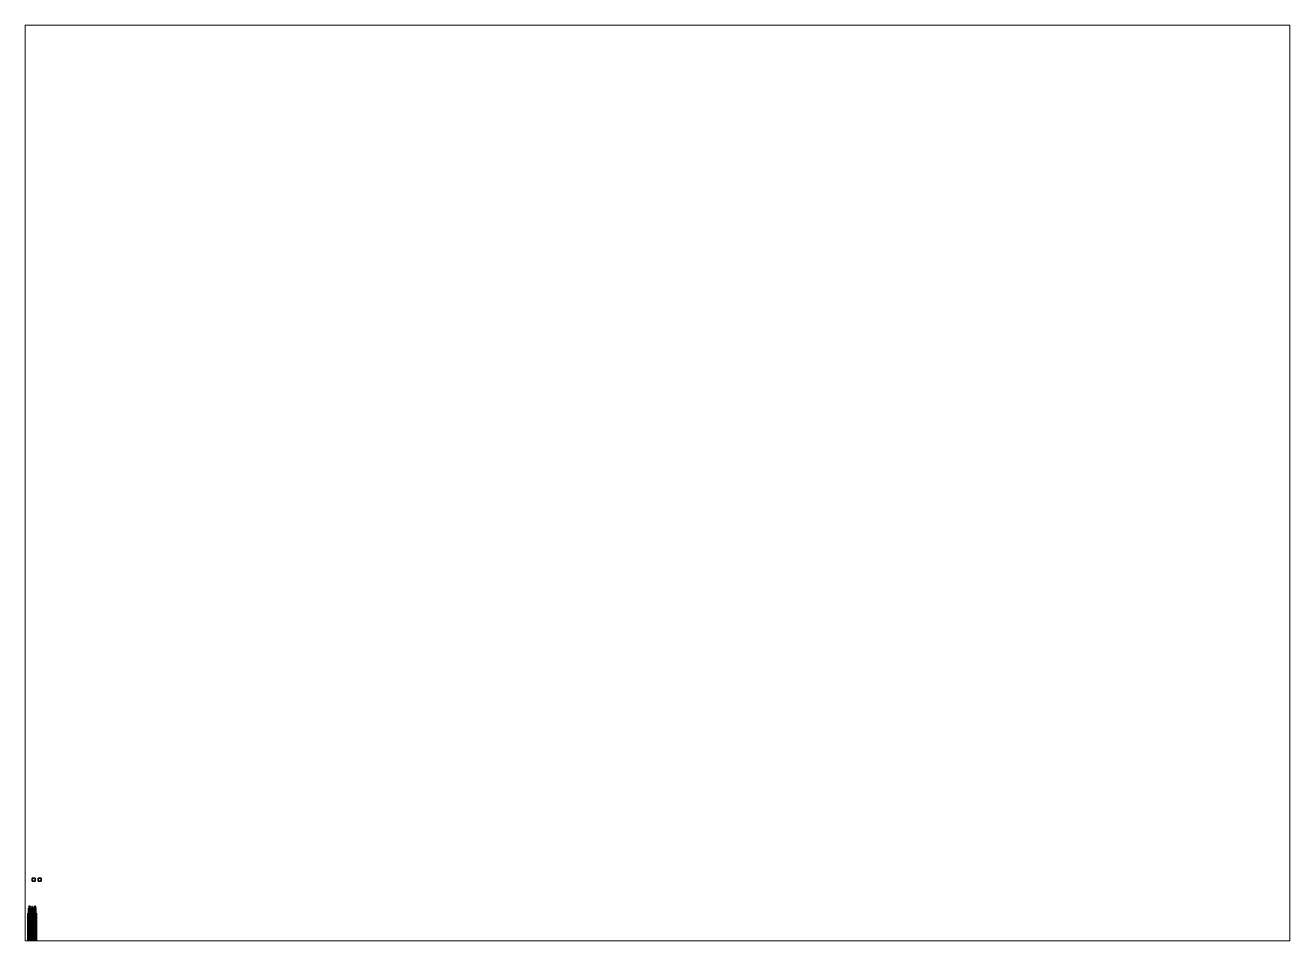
# Paper-space layout 'Layout1' of a CAD drawing. Header units: millimetres. Extents: x 28 to 251, y 20 to 181.
# The model-space entities are those that its viewports show. They can reach past a viewport. Long polylines and large blocks are cut down to what shows.
import ezdxf

# ---------------------------------------------------------------- set-up
doc = ezdxf.new("R2010")
doc.units = ezdxf.units.MM
for name, color, linetype in [('buffer', 1, 'Continuous'), ('gun', 1, 'Continuous'), ('sleeve', 5, 'Continuous'), ('turret', 2, 'Continuous'), ('wheels', 2, 'Continuous')]:
    doc.layers.add(name, color=color, linetype=linetype)

msp = doc.modelspace()

# ---------------------------------------------------------------- linework, layer by layer
for points in [[(1, 15.72, -1.24), (1, 15.72, -2.24), (0, 15.72, -2.24), (0, 15.72, -1.24)], [(1, 15.72, -2.24), (1, 14.72, -2.24), (0, 14.72, -2.24), (0, 15.72, -2.24)], [(0, 15.72, -2.24), (0, 14.72, -2.24), (0, 14.72, -1.24), (0, 15.72, -1.24)], [(0, 15.72, -1.24), (0, 14.72, -1.24), (1, 14.72, -1.24), (1, 15.72, -1.24)], [(0, 14.72, -1.24), (0, 14.72, -2.24), (1, 14.72, -2.24), (1, 14.72, -1.24)], [(1, 14.72, -1.24), (1, 14.72, -2.24), (1, 15.72, -2.24), (1, 15.72, -1.24)], [(3, 15.72), (3, 14.72), (2, 14.72), (2, 15.72)], [(2, 15.72), (2, 14.72), (3, 14.72), (3, 15.72)], [(-1.25, 5.7, 0.98), (-1.25, -5.7, 0.98), (-1.25, -5.7, 1.33), (-1.25, 5.7, 1.33)], [(1.25, 5.7, 1.33), (1.25, 5.7, 0.98), (-1.25, 5.7, 0.98), (-1.25, 5.7, 1.33)], [(-1.25, 5.6, 0.77), (-1.25, -5.6, 0.77), (-1.25, -5.7, 0.98), (-1.25, 5.7, 0.98)], [(-1.25, 5.7, 1.33), (-1.25, 3.82, 1.33), (1.25, 3.82, 1.33), (1.25, 5.7, 1.33)], [(-1.25, 5.37, 0.37), (-1.25, -5.37, 0.37), (-1.25, -5.37, 0.77), (-1.25, 5.37, 0.77)], [(-1.24, 5.69, 1.8), (-1.23, 5.7, 1.79), (-1.23, 5.7, 1.33), (-1.24, 5.69, 1.33)], [(1.24, 5.69, 1.8), (1.23, 5.7, 1.79), (-1.23, 5.7, 1.79), (-1.24, 5.69, 1.8)], [(-1.23, 5.68, 1.79), (-1.24, 5.69, 1.8), (-1.24, 5.69, 1.33), (-1.23, 5.68, 1.33)], [(1.23, 5.68, 1.79), (1.24, 5.69, 1.8), (-1.24, 5.69, 1.8), (-1.23, 5.68, 1.79)], [(-1.23, 5.7, 1.79), (-1.22, 5.69, 1.78), (-1.22, 5.69, 1.33), (-1.23, 5.7, 1.33)], [(1.23, 5.7, 1.79), (1.22, 5.69, 1.78), (-1.22, 5.69, 1.78), (-1.23, 5.7, 1.79)], [(-1.22, 5.69, 1.78), (-1.23, 5.68, 1.79), (-1.23, 5.68, 1.33), (-1.22, 5.69, 1.33)], [(1.22, 5.69, 1.78), (1.23, 5.68, 1.79), (-1.23, 5.68, 1.79), (-1.22, 5.69, 1.78)], [(-1.12, 4.68, 0.6), (-1.12, 4.9, 0.6), (-1.12, 4.9, 0.29), (-1.12, 4.68, 0.29)], [(-1.12, 4.9, 0.29), (-1.12, 4.9, 0.6), (-0.88, 4.9, 0.6), (-0.88, 4.9, 0.29)], [(-0.88, 4.68, 0.6), (-0.88, 4.9, 0.6), (-1.12, 4.9, 0.6), (-1.12, 4.68, 0.6)], [(-0.88, 4.68, 0.29), (-0.88, 4.68, 0.6), (-1.12, 4.68, 0.6), (-1.12, 4.68, 0.29)], [(-1.08, 5.37, 0.48), (-1.08, 5.27, 0.43), (-1.08, 5.27, 0.63), (-1.08, 5.37, 0.58)], [(-0.98, 5.37, 0.58), (-0.98, 5.37, 0.48), (-1.08, 5.37, 0.48), (-1.08, 5.37, 0.58)], [(-0.98, 5.37, 0.48), (-0.98, 5.27, 0.43), (-1.08, 5.27, 0.43), (-1.08, 5.37, 0.48)], [(-1.08, 5.37, 0.58), (-1.08, 5.27, 0.63), (-0.98, 5.27, 0.63), (-0.98, 5.37, 0.58)], [(-0.98, 5.14, 0.77), (-0.98, 5.27, 0.63), (-1.08, 5.27, 0.63), (-1.08, 5.14, 0.77)], [(-1.08, 5.27, 0.63), (-1.08, 5.27, 0.43), (-1.08, 5.14, 0.29), (-1.08, 5.14, 0.77)], [(-1.08, 5.14, 0.29), (-1.08, 5.27, 0.43), (-0.98, 5.27, 0.43), (-0.98, 5.14, 0.29)], [(-1.08, 4.94, 0.29), (-1.08, 4.94, 0.7), (-1.08, 5.14, 0.77), (-1.08, 5.14, 0.29)], [(-1.08, 4.64, 0.7), (-1.08, 4.44, 0.77), (-1.08, 5.14, 0.77), (-1.08, 4.94, 0.7)], [(-0.98, 4.94, 0.29), (-0.98, 4.94, 0.7), (-1.08, 4.94, 0.7), (-1.08, 4.94, 0.29)], [(-0.98, 4.94, 0.7), (-0.98, 4.64, 0.7), (-1.08, 4.64, 0.7), (-1.08, 4.94, 0.7)], [(-1.05, 4.86, 0.6), (-1.08, 4.79, 0.6), (-1.08, 4.79, 0.7), (-1.05, 4.86, 0.7)], [(-1.08, 4.79, 0.6), (-1.05, 4.72, 0.6), (-1.05, 4.72, 0.7), (-1.08, 4.79, 0.7)], [(-1.08, 4.64, 0.29), (-1.08, 4.64, 0.7), (-0.98, 4.64, 0.7), (-0.98, 4.64, 0.29)], [(-1.08, 4.44, 0.29), (-1.08, 4.44, 0.77), (-1.08, 4.64, 0.7), (-1.08, 4.64, 0.29)], [(-1.08, 4.38, 0.35), (-1.08, 4.38, 0.71), (-1.08, 4.44, 0.77), (-1.08, 4.44, 0.29)], [(-1.08, 4.44, 0.77), (-1.08, 4.38, 0.71), (-0.98, 4.38, 0.71), (-0.98, 4.44, 0.77)], [(-1.08, 3.44, 0.35), (-1.08, 3.44, 0.71), (-1.08, 4.38, 0.71), (-1.08, 4.38, 0.35)], [(-1.08, 4.38, 0.71), (-1.08, 3.44, 0.71), (-0.98, 3.44, 0.71), (-0.98, 4.38, 0.71)], [(-0.98, 4.89, 0.6), (-1.05, 4.86, 0.6), (-1.05, 4.86, 0.7), (-0.98, 4.89, 0.7)], [(-1.05, 4.72, 0.6), (-0.98, 4.69, 0.6), (-0.98, 4.69, 0.7), (-1.05, 4.72, 0.7)], [(-0.98, 5.27, 0.63), (-0.98, 5.27, 0.43), (-0.98, 5.37, 0.48), (-0.98, 5.37, 0.58)], [(-0.98, 5.14, 0.29), (-0.98, 5.27, 0.43), (-0.98, 5.27, 0.63), (-0.98, 5.14, 0.77)], [(-0.98, 5.14, 0.77), (-0.98, 4.94, 0.7), (-0.98, 4.94, 0.29), (-0.98, 5.14, 0.29)], [(-0.98, 5.14, 0.77), (-0.98, 4.44, 0.77), (-0.98, 4.64, 0.7), (-0.98, 4.94, 0.7)], [(-0.91, 4.86, 0.6), (-0.98, 4.89, 0.6), (-0.98, 4.89, 0.7), (-0.91, 4.86, 0.7)], [(-0.98, 4.69, 0.6), (-0.91, 4.72, 0.6), (-0.91, 4.72, 0.7), (-0.98, 4.69, 0.7)], [(-0.98, 4.64, 0.7), (-0.98, 4.44, 0.77), (-0.98, 4.44, 0.29), (-0.98, 4.64, 0.29)], [(-0.98, 4.44, 0.77), (-0.98, 4.38, 0.71), (-0.98, 4.38, 0.35), (-0.98, 4.44, 0.29)], [(-0.98, 4.38, 0.71), (-0.98, 3.44, 0.71), (-0.98, 3.44, 0.35), (-0.98, 4.38, 0.35)], [(-0.88, 4.79, 0.6), (-0.91, 4.86, 0.6), (-0.91, 4.86, 0.7), (-0.88, 4.79, 0.7)], [(-0.91, 4.72, 0.6), (-0.88, 4.79, 0.6), (-0.88, 4.79, 0.7), (-0.91, 4.72, 0.7)], [(0.88, 4.9, 0.29), (0.88, 4.9, 0.6), (1.12, 4.9, 0.6), (1.12, 4.9, 0.29)], [(0.88, 4.9, 0.6), (0.88, 4.68, 0.6), (1.12, 4.68, 0.6), (1.12, 4.9, 0.6)], [(0.91, 4.86, 0.6), (0.88, 4.79, 0.6), (0.88, 4.79, 0.7), (0.91, 4.86, 0.7)], [(0.88, 4.79, 0.6), (0.91, 4.72, 0.6), (0.91, 4.72, 0.7), (0.88, 4.79, 0.7)], [(1.12, 4.68, 0.29), (1.12, 4.68, 0.6), (0.88, 4.68, 0.6), (0.88, 4.68, 0.29)], [(0.98, 4.89, 0.6), (0.91, 4.86, 0.6), (0.91, 4.86, 0.7), (0.98, 4.89, 0.7)], [(0.91, 4.72, 0.6), (0.98, 4.69, 0.6), (0.98, 4.69, 0.7), (0.91, 4.72, 0.7)], [(0.98, 5.37, 0.48), (0.98, 5.27, 0.43), (0.98, 5.27, 0.63), (0.98, 5.37, 0.58)], [(1.08, 5.37, 0.58), (1.08, 5.37, 0.48), (0.98, 5.37, 0.48), (0.98, 5.37, 0.58)], [(1.08, 5.37, 0.48), (1.08, 5.27, 0.43), (0.98, 5.27, 0.43), (0.98, 5.37, 0.48)], [(0.98, 5.37, 0.58), (0.98, 5.27, 0.63), (1.08, 5.27, 0.63), (1.08, 5.37, 0.58)], [(0.98, 5.27, 0.63), (0.98, 5.27, 0.43), (0.98, 5.14, 0.29), (0.98, 5.14, 0.77)], [(0.98, 5.14, 0.29), (0.98, 5.27, 0.43), (1.08, 5.27, 0.43), (1.08, 5.14, 0.29)], [(1.08, 5.14, 0.77), (1.08, 5.27, 0.63), (0.98, 5.27, 0.63), (0.98, 5.14, 0.77)], [(0.98, 4.94, 0.29), (0.98, 4.94, 0.7), (0.98, 5.14, 0.77), (0.98, 5.14, 0.29)], [(0.98, 4.64, 0.7), (0.98, 4.44, 0.77), (0.98, 5.14, 0.77), (0.98, 4.94, 0.7)], [(1.08, 4.94, 0.29), (1.08, 4.94, 0.7), (0.98, 4.94, 0.7), (0.98, 4.94, 0.29)], [(1.08, 4.94, 0.7), (1.08, 4.64, 0.7), (0.98, 4.64, 0.7), (0.98, 4.94, 0.7)], [(1.05, 4.86, 0.6), (0.98, 4.89, 0.6), (0.98, 4.89, 0.7), (1.05, 4.86, 0.7)], [(0.98, 4.69, 0.6), (1.05, 4.72, 0.6), (1.05, 4.72, 0.7), (0.98, 4.69, 0.7)], [(0.98, 4.44, 0.29), (0.98, 4.44, 0.77), (0.98, 4.64, 0.7), (0.98, 4.64, 0.29)], [(0.98, 4.64, 0.29), (0.98, 4.64, 0.7), (1.08, 4.64, 0.7), (1.08, 4.64, 0.29)], [(0.98, 4.38, 0.35), (0.98, 4.38, 0.71), (0.98, 4.44, 0.77), (0.98, 4.44, 0.29)], [(0.98, 4.44, 0.77), (0.98, 4.38, 0.71), (1.08, 4.38, 0.71), (1.08, 4.44, 0.77)], [(0.98, 3.44, 0.71), (0.98, 4.38, 0.71), (0.98, 4.38, 0.35), (0.98, 3.44, 0.35)], [(1.08, 3.44, 0.71), (1.08, 4.38, 0.71), (0.98, 4.38, 0.71), (0.98, 3.44, 0.71)], [(1.08, 4.79, 0.6), (1.05, 4.86, 0.6), (1.05, 4.86, 0.7), (1.08, 4.79, 0.7)], [(1.05, 4.72, 0.6), (1.08, 4.79, 0.6), (1.08, 4.79, 0.7), (1.05, 4.72, 0.7)], [(1.08, 5.27, 0.63), (1.08, 5.27, 0.43), (1.08, 5.37, 0.48), (1.08, 5.37, 0.58)], [(1.08, 5.14, 0.29), (1.08, 5.27, 0.43), (1.08, 5.27, 0.63), (1.08, 5.14, 0.77)], [(1.08, 5.14, 0.77), (1.08, 4.94, 0.7), (1.08, 4.94, 0.29), (1.08, 5.14, 0.29)], [(1.08, 5.14, 0.77), (1.08, 4.44, 0.77), (1.08, 4.64, 0.7), (1.08, 4.94, 0.7)], [(1.08, 4.64, 0.7), (1.08, 4.44, 0.77), (1.08, 4.44, 0.29), (1.08, 4.64, 0.29)], [(1.08, 4.44, 0.77), (1.08, 4.38, 0.71), (1.08, 4.38, 0.35), (1.08, 4.44, 0.29)], [(1.08, 4.38, 0.35), (1.08, 4.38, 0.71), (1.08, 3.44, 0.71), (1.08, 3.44, 0.35)], [(1.12, 4.9, 0.6), (1.12, 4.68, 0.6), (1.12, 4.68, 0.29), (1.12, 4.9, 0.29)], [(1.22, 5.69, 1.78), (1.23, 5.7, 1.79), (1.23, 5.7, 1.33), (1.22, 5.69, 1.33)], [(1.23, 5.68, 1.79), (1.22, 5.69, 1.78), (1.22, 5.69, 1.33), (1.23, 5.68, 1.33)], [(1.23, 5.7, 1.79), (1.24, 5.69, 1.8), (1.24, 5.69, 1.33), (1.23, 5.7, 1.33)], [(1.24, 5.69, 1.8), (1.23, 5.68, 1.79), (1.23, 5.68, 1.33), (1.24, 5.69, 1.33)], [(1.25, -5.7, 0.98), (1.25, 5.7, 0.98), (1.25, 5.7, 1.33), (1.25, -5.7, 1.33)], [(1.25, -5.6, 0.77), (1.25, 5.6, 0.77), (1.25, 5.7, 0.98), (1.25, -5.7, 0.98)], [(1.25, -5.37, 0.37), (1.25, 5.37, 0.37), (1.25, 5.37, 0.77), (1.25, -5.37, 0.77)], [(-1.34, 4.05, 2.38), (-1.45, 4.05, 1.83), (-1.45, -5.6, 1.83), (-1.34, -5.6, 2.38)], [(-1.45, 4.05, 1.83), (-1.34, 4.05, 1.28), (-1.34, -5.6, 1.28), (-1.45, -5.6, 1.83)], [(-1.45, 4.05, 1.83), (-1.34, 4.05, 2.38), (-1.32, 4.05, 2.38), (-1.43, 4.05, 1.83)], [(-1.34, 4.05, 1.28), (-1.45, 4.05, 1.83), (-1.43, 4.05, 1.83), (-1.32, 4.05, 1.28)], [(-1.43, 4.05, 1.83), (-1.32, 4.05, 2.38), (-1.32, 3.82, 2.38), (-1.43, 3.82, 1.83)], [(-1.32, 4.05, 1.28), (-1.43, 4.05, 1.83), (-1.43, 3.82, 1.83), (-1.32, 3.82, 1.28)], [(1.32, 3.82, 2.38), (1.43, 3.82, 1.83), (-1.43, 3.82, 1.83), (-1.32, 3.82, 2.38)], [(1.43, 3.82, 1.83), (1.25, 3.82, 1.33), (-1.25, 3.82, 1.33), (-1.43, 3.82, 1.83)], [(-1.43, 3.82, 1.83), (-1.25, 3.82, 1.33), (-1.25, 3.82, 1.16), (-1.32, 3.82, 1.28)], [(-1.03, 4.05, 2.86), (-1.34, 4.05, 2.38), (-1.34, -5.6, 2.38), (-1.03, -5.6, 2.86)], [(-1.34, 4.05, 2.38), (-1.03, 4.05, 2.86), (-1.01, 4.05, 2.86), (-1.32, 4.05, 2.38)], [(-1.34, 3.82, 1.28), (-1.25, 3.82, 1.14), (-1.25, -5.6, 1.14), (-1.34, -5.6, 1.28)], [(-1.32, 3.82, 1.28), (-1.25, 3.82, 1.16), (-1.25, 3.82, 1.14), (-1.34, 3.82, 1.28)], [(-1.32, 4.05, 2.38), (-1.01, 4.05, 2.86), (-1.01, 3.82, 2.86), (-1.32, 3.82, 2.38)], [(1.01, 3.82, 2.86), (1.32, 3.82, 2.38), (-1.32, 3.82, 2.38), (-1.01, 3.82, 2.86)], [(-1.12, 3.14, 0.29), (-1.12, 3.14, 0.6), (-0.88, 3.14, 0.6), (-0.88, 3.14, 0.29)], [(-1.12, 2.92, 0.6), (-1.12, 3.14, 0.6), (-1.12, 3.14, 0.29), (-1.12, 2.92, 0.29)], [(-0.88, 2.92, 0.6), (-0.88, 3.14, 0.6), (-1.12, 3.14, 0.6), (-1.12, 2.92, 0.6)], [(-0.88, 2.92, 0.29), (-0.88, 2.92, 0.6), (-1.12, 2.92, 0.6), (-1.12, 2.92, 0.29)], [(-1.08, 3.38, 0.77), (-1.08, 3.44, 0.71), (-1.08, 3.44, 0.35), (-1.08, 3.38, 0.29)], [(-0.98, 3.38, 0.77), (-0.98, 3.44, 0.71), (-1.08, 3.44, 0.71), (-1.08, 3.38, 0.77)], [(-1.08, 3.18, 0.7), (-1.08, 3.38, 0.77), (-1.08, 3.38, 0.29), (-1.08, 3.18, 0.29)], [(-1.08, 2.68, 0.77), (-1.08, 3.38, 0.77), (-1.08, 3.18, 0.7), (-1.08, 2.88, 0.7)], [(-0.98, 3.18, 0.29), (-0.98, 3.18, 0.7), (-1.08, 3.18, 0.7), (-1.08, 3.18, 0.29)], [(-1.08, 2.88, 0.7), (-1.08, 3.18, 0.7), (-0.98, 3.18, 0.7), (-0.98, 2.88, 0.7)], [(-1.05, 3.1, 0.6), (-1.08, 3.03, 0.6), (-1.08, 3.03, 0.7), (-1.05, 3.1, 0.7)], [(-1.08, 3.03, 0.6), (-1.05, 2.96, 0.6), (-1.05, 2.96, 0.7), (-1.08, 3.03, 0.7)], [(-1.08, 2.68, 0.77), (-1.08, 2.88, 0.7), (-1.08, 2.88, 0.29), (-1.08, 2.68, 0.29)], [(-1.08, 2.88, 0.29), (-1.08, 2.88, 0.7), (-0.98, 2.88, 0.7), (-0.98, 2.88, 0.29)], [(-1.08, 2.68, 0.29), (-1.08, 2.55, 0.43), (-1.08, 2.55, 0.63), (-1.08, 2.68, 0.77)], [(-1.08, 2.68, 0.77), (-1.08, 2.55, 0.63), (-0.98, 2.55, 0.63), (-0.98, 2.68, 0.77)], [(-0.98, 2.68, 0.29), (-0.98, 2.55, 0.43), (-1.08, 2.55, 0.43), (-1.08, 2.68, 0.29)], [(-1.08, 2.55, 0.63), (-1.08, 2.55, 0.43), (-1.08, 2.45, 0.48), (-1.08, 2.45, 0.58)], [(-1.08, 2.45, 0.48), (-1.08, 2.55, 0.43), (-0.98, 2.55, 0.43), (-0.98, 2.45, 0.48)], [(-0.98, 2.45, 0.58), (-0.98, 2.55, 0.63), (-1.08, 2.55, 0.63), (-1.08, 2.45, 0.58)], [(-1.08, 2.45, 0.58), (-1.08, 2.45, 0.48), (-0.98, 2.45, 0.48), (-0.98, 2.45, 0.58)], [(-0.98, 3.13, 0.6), (-1.05, 3.1, 0.6), (-1.05, 3.1, 0.7), (-0.98, 3.13, 0.7)], [(-1.05, 2.96, 0.6), (-0.98, 2.93, 0.6), (-0.98, 2.93, 0.7), (-1.05, 2.96, 0.7)], [(-0.55, 4.05, 3.17), (-1.03, 4.05, 2.86), (-1.03, -5.6, 2.86), (-0.55, -5.6, 3.17)], [(-1.03, 4.05, 2.86), (-0.55, 4.05, 3.17), (-0.54, 4.05, 3.17), (-1.01, 4.05, 2.86)], [(-1.01, 4.05, 2.86), (-0.54, 4.05, 3.17), (-0.54, 3.82, 3.17), (-1.01, 3.82, 2.86)], [(0.54, 3.82, 3.17), (1.01, 3.82, 2.86), (-1.01, 3.82, 2.86), (-0.54, 3.82, 3.17)], [(-0.98, 3.44, 0.35), (-0.98, 3.44, 0.71), (-0.98, 3.38, 0.77), (-0.98, 3.38, 0.29)], [(-0.98, 3.38, 0.29), (-0.98, 3.38, 0.77), (-0.98, 3.18, 0.7), (-0.98, 3.18, 0.29)], [(-0.98, 3.18, 0.7), (-0.98, 3.38, 0.77), (-0.98, 2.68, 0.77), (-0.98, 2.88, 0.7)], [(-0.91, 3.1, 0.6), (-0.98, 3.13, 0.6), (-0.98, 3.13, 0.7), (-0.91, 3.1, 0.7)], [(-0.98, 2.93, 0.6), (-0.91, 2.96, 0.6), (-0.91, 2.96, 0.7), (-0.98, 2.93, 0.7)], [(-0.98, 2.88, 0.29), (-0.98, 2.88, 0.7), (-0.98, 2.68, 0.77), (-0.98, 2.68, 0.29)], [(-0.98, 2.55, 0.63), (-0.98, 2.55, 0.43), (-0.98, 2.68, 0.29), (-0.98, 2.68, 0.77)], [(-0.98, 2.45, 0.48), (-0.98, 2.55, 0.43), (-0.98, 2.55, 0.63), (-0.98, 2.45, 0.58)], [(-0.88, 3.03, 0.6), (-0.91, 3.1, 0.6), (-0.91, 3.1, 0.7), (-0.88, 3.03, 0.7)], [(-0.91, 2.96, 0.6), (-0.88, 3.03, 0.6), (-0.88, 3.03, 0.7), (-0.91, 2.96, 0.7)], [(0, 4.05, 3.28), (-0.55, 4.05, 3.17), (-0.55, 0.5, 3.17), (0, 0.5, 3.28)], [(-0.55, 4.05, 3.17), (0, 4.05, 3.28), (0, 4.05, 3.26), (-0.54, 4.05, 3.17)], [(0, 0.5, 3.28), (-0.55, 0.5, 3.17), (-0.25, 0.43, 3.28), (0, 0.5, 3.28)], [(-0.55, 0.5, 3.17), (-0.55, 0.5, 3.17), (-0.43, 0.25, 3.28), (-0.25, 0.43, 3.28)], [(-0.55, 0.5, 3.17), (-0.5, 0, 3.28), (-0.5, 0, 3.28), (-0.43, 0.25, 3.28)], [(-0.55, 0.5, 3.17), (-0.55, -0.5, 3.17), (-0.5, 0, 3.28), (-0.55, 0.5, 3.17)], [(-0.5, 0, 3.28), (-0.55, -0.5, 3.17), (-0.43, -0.25, 3.28), (-0.5, 0, 3.28)], [(-0.54, 4.05, 3.17), (0, 4.05, 3.26), (0, 3.82, 3.26), (-0.54, 3.82, 3.17)], [(0, 3.82, 3.26), (0.54, 3.82, 3.17), (-0.54, 3.82, 3.17), (0, 3.82, 3.26)], [(-0.43, 0.25, 3.28), (-0.5, 0, 3.28), (-0.5, 0, 3.7), (-0.43, 0.25, 3.7)], [(-0.43, 0.25, 3.7), (-0.5, 0, 3.7), (0, 0, 3.8)], [(-0.5, 0, 3.28), (-0.43, -0.25, 3.28), (-0.43, -0.25, 3.7), (-0.5, 0, 3.7)], [(-0.5, 0, 3.7), (-0.43, -0.25, 3.7), (0, 0, 3.8)], [(-0.25, 0.43, 3.28), (-0.43, 0.25, 3.28), (-0.43, 0.25, 3.7), (-0.25, 0.43, 3.7)], [(-0.25, 0.43, 3.7), (-0.43, 0.25, 3.7), (0, 0, 3.8)], [(-0.43, -0.25, 3.7), (-0.25, -0.43, 3.7), (0, 0, 3.8)], [(0, 0.5, 3.28), (-0.25, 0.43, 3.28), (-0.25, 0.43, 3.7), (0, 0.5, 3.7)], [(0, 0.5, 3.7), (-0.25, 0.43, 3.7), (0, 0, 3.8)], [(-0.25, -0.43, 3.7), (0, -0.5, 3.7), (0, 0, 3.8)], [(0.55, 4.05, 3.17), (0, 4.05, 3.28), (0, 0.5, 3.28), (0.55, 0.5, 3.17)], [(0, 4.05, 3.28), (0.55, 4.05, 3.17), (0.54, 4.05, 3.17), (0, 4.05, 3.26)], [(0, 4.05, 3.26), (0.54, 4.05, 3.17), (0.54, 3.82, 3.17), (0, 3.82, 3.26)], [(0.55, 0.5, 3.17), (0, 0.5, 3.28), (0, 0.5, 3.28), (0.25, 0.43, 3.28)], [(0.25, 0.43, 3.28), (0, 0.5, 3.28), (0, 0.5, 3.7), (0.25, 0.43, 3.7)], [(0.25, 0.43, 3.7), (0, 0.5, 3.7), (0, 0, 3.8)], [(0.43, 0.25, 3.7), (0.25, 0.43, 3.7), (0, 0, 3.8)], [(0.5, 0, 3.7), (0.43, 0.25, 3.7), (0, 0, 3.8)], [(0, -0.5, 3.7), (0.25, -0.43, 3.7), (0, 0, 3.8)], [(0.25, -0.43, 3.7), (0.43, -0.25, 3.7), (0, 0, 3.8)], [(0.43, -0.25, 3.7), (0.5, 0, 3.7), (0, 0, 3.8)], [(0.55, 0.5, 3.17), (0.55, 0.5, 3.17), (0.25, 0.43, 3.28), (0.43, 0.25, 3.28)], [(0.43, 0.25, 3.28), (0.25, 0.43, 3.28), (0.25, 0.43, 3.7), (0.43, 0.25, 3.7)], [(0.5, 0, 3.28), (0.55, 0.5, 3.17), (0.43, 0.25, 3.28), (0.5, 0, 3.28)], [(0.5, 0, 3.28), (0.43, 0.25, 3.28), (0.43, 0.25, 3.7), (0.5, 0, 3.7)], [(0.55, -0.5, 3.17), (0.5, 0, 3.28), (0.5, 0, 3.28), (0.43, -0.25, 3.28)], [(0.43, -0.25, 3.28), (0.5, 0, 3.28), (0.5, 0, 3.7), (0.43, -0.25, 3.7)], [(0.55, -0.5, 3.17), (0.55, 0.5, 3.17), (0.55, 0.5, 3.17), (0.5, 0, 3.28)], [(0.55, 4.05, 3.17), (1.03, 4.05, 2.86), (1.01, 4.05, 2.86), (0.54, 4.05, 3.17)], [(0.54, 4.05, 3.17), (1.01, 4.05, 2.86), (1.01, 3.82, 2.86), (0.54, 3.82, 3.17)], [(1.03, 4.05, 2.86), (0.55, 4.05, 3.17), (0.55, -5.6, 3.17), (1.03, -5.6, 2.86)], [(0.88, 3.14, 0.29), (0.88, 3.14, 0.6), (1.12, 3.14, 0.6), (1.12, 3.14, 0.29)], [(0.88, 3.14, 0.6), (0.88, 2.92, 0.6), (1.12, 2.92, 0.6), (1.12, 3.14, 0.6)], [(0.91, 3.1, 0.6), (0.88, 3.03, 0.6), (0.88, 3.03, 0.7), (0.91, 3.1, 0.7)], [(0.88, 3.03, 0.6), (0.91, 2.96, 0.6), (0.91, 2.96, 0.7), (0.88, 3.03, 0.7)], [(1.12, 2.92, 0.29), (1.12, 2.92, 0.6), (0.88, 2.92, 0.6), (0.88, 2.92, 0.29)], [(0.98, 3.13, 0.6), (0.91, 3.1, 0.6), (0.91, 3.1, 0.7), (0.98, 3.13, 0.7)], [(0.91, 2.96, 0.6), (0.98, 2.93, 0.6), (0.98, 2.93, 0.7), (0.91, 2.96, 0.7)], [(0.98, 3.38, 0.77), (0.98, 3.44, 0.71), (0.98, 3.44, 0.35), (0.98, 3.38, 0.29)], [(1.08, 3.38, 0.77), (1.08, 3.44, 0.71), (0.98, 3.44, 0.71), (0.98, 3.38, 0.77)], [(0.98, 3.18, 0.7), (0.98, 3.38, 0.77), (0.98, 3.38, 0.29), (0.98, 3.18, 0.29)], [(0.98, 2.68, 0.77), (0.98, 3.38, 0.77), (0.98, 3.18, 0.7), (0.98, 2.88, 0.7)], [(1.08, 3.18, 0.29), (1.08, 3.18, 0.7), (0.98, 3.18, 0.7), (0.98, 3.18, 0.29)], [(0.98, 2.88, 0.7), (0.98, 3.18, 0.7), (1.08, 3.18, 0.7), (1.08, 2.88, 0.7)], [(1.05, 3.1, 0.6), (0.98, 3.13, 0.6), (0.98, 3.13, 0.7), (1.05, 3.1, 0.7)], [(0.98, 2.93, 0.6), (1.05, 2.96, 0.6), (1.05, 2.96, 0.7), (0.98, 2.93, 0.7)], [(0.98, 2.68, 0.77), (0.98, 2.88, 0.7), (0.98, 2.88, 0.29), (0.98, 2.68, 0.29)], [(0.98, 2.88, 0.29), (0.98, 2.88, 0.7), (1.08, 2.88, 0.7), (1.08, 2.88, 0.29)], [(0.98, 2.68, 0.29), (0.98, 2.55, 0.43), (0.98, 2.55, 0.63), (0.98, 2.68, 0.77)], [(0.98, 2.68, 0.77), (0.98, 2.55, 0.63), (1.08, 2.55, 0.63), (1.08, 2.68, 0.77)], [(1.08, 2.68, 0.29), (1.08, 2.55, 0.43), (0.98, 2.55, 0.43), (0.98, 2.68, 0.29)], [(0.98, 2.55, 0.63), (0.98, 2.55, 0.43), (0.98, 2.45, 0.48), (0.98, 2.45, 0.58)], [(0.98, 2.45, 0.48), (0.98, 2.55, 0.43), (1.08, 2.55, 0.43), (1.08, 2.45, 0.48)], [(1.08, 2.45, 0.58), (1.08, 2.55, 0.63), (0.98, 2.55, 0.63), (0.98, 2.45, 0.58)], [(0.98, 2.45, 0.58), (0.98, 2.45, 0.48), (1.08, 2.45, 0.48), (1.08, 2.45, 0.58)], [(1.03, 4.05, 2.86), (1.34, 4.05, 2.38), (1.32, 4.05, 2.38), (1.01, 4.05, 2.86)], [(1.01, 4.05, 2.86), (1.32, 4.05, 2.38), (1.32, 3.82, 2.38), (1.01, 3.82, 2.86)], [(1.34, 4.05, 2.38), (1.03, 4.05, 2.86), (1.03, -5.6, 2.86), (1.34, -5.6, 2.38)], [(1.08, 3.03, 0.6), (1.05, 3.1, 0.6), (1.05, 3.1, 0.7), (1.08, 3.03, 0.7)], [(1.05, 2.96, 0.6), (1.08, 3.03, 0.6), (1.08, 3.03, 0.7), (1.05, 2.96, 0.7)], [(1.08, 3.44, 0.35), (1.08, 3.44, 0.71), (1.08, 3.38, 0.77), (1.08, 3.38, 0.29)], [(1.08, 3.38, 0.29), (1.08, 3.38, 0.77), (1.08, 3.18, 0.7), (1.08, 3.18, 0.29)], [(1.08, 3.18, 0.7), (1.08, 3.38, 0.77), (1.08, 2.68, 0.77), (1.08, 2.88, 0.7)], [(1.08, 2.88, 0.29), (1.08, 2.88, 0.7), (1.08, 2.68, 0.77), (1.08, 2.68, 0.29)], [(1.08, 2.55, 0.63), (1.08, 2.55, 0.43), (1.08, 2.68, 0.29), (1.08, 2.68, 0.77)], [(1.08, 2.45, 0.48), (1.08, 2.55, 0.43), (1.08, 2.55, 0.63), (1.08, 2.45, 0.58)], [(1.12, 3.14, 0.6), (1.12, 2.92, 0.6), (1.12, 2.92, 0.29), (1.12, 3.14, 0.29)], [(1.25, 3.82, 1.14), (1.34, 3.82, 1.28), (1.34, -5.6, 1.28), (1.25, -5.6, 1.14)], [(1.43, 3.82, 1.83), (1.32, 3.82, 1.28), (1.25, 3.82, 1.16), (1.25, 3.82, 1.33)], [(1.32, 3.82, 1.28), (1.34, 3.82, 1.28), (1.25, 3.82, 1.14), (1.25, 3.82, 1.16)], [(1.45, 4.05, 1.83), (1.34, 4.05, 1.28), (1.32, 4.05, 1.28), (1.43, 4.05, 1.83)], [(1.34, 4.05, 2.38), (1.45, 4.05, 1.83), (1.43, 4.05, 1.83), (1.32, 4.05, 2.38)], [(1.32, 4.05, 2.38), (1.43, 4.05, 1.83), (1.43, 3.82, 1.83), (1.32, 3.82, 2.38)], [(1.43, 4.05, 1.83), (1.32, 4.05, 1.28), (1.32, 3.82, 1.28), (1.43, 3.82, 1.83)], [(1.45, 4.05, 1.83), (1.34, 4.05, 2.38), (1.34, -5.6, 2.38), (1.45, -5.6, 1.83)], [(1.34, 4.05, 1.28), (1.45, 4.05, 1.83), (1.45, -5.6, 1.83), (1.34, -5.6, 1.28)], [(-1.12, -2.92, 0.29), (-1.12, -2.92, 0.6), (-0.88, -2.92, 0.6), (-0.88, -2.92, 0.29)], [(-1.12, -3.14, 0.6), (-1.12, -2.92, 0.6), (-1.12, -2.92, 0.29), (-1.12, -3.14, 0.29)], [(-0.88, -3.14, 0.6), (-0.88, -2.92, 0.6), (-1.12, -2.92, 0.6), (-1.12, -3.14, 0.6)], [(-0.88, -3.14, 0.29), (-0.88, -3.14, 0.6), (-1.12, -3.14, 0.6), (-1.12, -3.14, 0.29)], [(-0.98, -2.45, 0.58), (-0.98, -2.45, 0.48), (-1.08, -2.45, 0.48), (-1.08, -2.45, 0.58)], [(-1.08, -2.45, 0.48), (-1.08, -2.55, 0.43), (-1.08, -2.55, 0.63), (-1.08, -2.45, 0.58)], [(-0.98, -2.45, 0.48), (-0.98, -2.55, 0.43), (-1.08, -2.55, 0.43), (-1.08, -2.45, 0.48)], [(-1.08, -2.45, 0.58), (-1.08, -2.55, 0.63), (-0.98, -2.55, 0.63), (-0.98, -2.45, 0.58)], [(-1.08, -2.68, 0.29), (-1.08, -2.55, 0.43), (-0.98, -2.55, 0.43), (-0.98, -2.68, 0.29)], [(-1.08, -2.55, 0.63), (-1.08, -2.55, 0.43), (-1.08, -2.68, 0.29), (-1.08, -2.68, 0.77)], [(-0.98, -2.68, 0.77), (-0.98, -2.55, 0.63), (-1.08, -2.55, 0.63), (-1.08, -2.68, 0.77)], [(-1.08, -2.88, 0.29), (-1.08, -2.88, 0.7), (-1.08, -2.68, 0.77), (-1.08, -2.68, 0.29)], [(-1.08, -3.18, 0.7), (-1.08, -3.38, 0.77), (-1.08, -2.68, 0.77), (-1.08, -2.88, 0.7)], [(-0.98, -2.88, 0.29), (-0.98, -2.88, 0.7), (-1.08, -2.88, 0.7), (-1.08, -2.88, 0.29)], [(-0.98, -2.88, 0.7), (-0.98, -3.18, 0.7), (-1.08, -3.18, 0.7), (-1.08, -2.88, 0.7)], [(-1.05, -2.96, 0.6), (-1.08, -3.03, 0.6), (-1.08, -3.03, 0.7), (-1.05, -2.96, 0.7)], [(-1.08, -3.03, 0.6), (-1.05, -3.1, 0.6), (-1.05, -3.1, 0.7), (-1.08, -3.03, 0.7)], [(-1.08, -3.18, 0.29), (-1.08, -3.18, 0.7), (-0.98, -3.18, 0.7), (-0.98, -3.18, 0.29)], [(-1.08, -3.38, 0.29), (-1.08, -3.38, 0.77), (-1.08, -3.18, 0.7), (-1.08, -3.18, 0.29)], [(-1.08, -3.44, 0.35), (-1.08, -3.44, 0.71), (-1.08, -3.38, 0.77), (-1.08, -3.38, 0.29)], [(-1.08, -3.38, 0.77), (-1.08, -3.44, 0.71), (-0.98, -3.44, 0.71), (-0.98, -3.38, 0.77)], [(-1.08, -3.44, 0.71), (-1.08, -4.38, 0.71), (-0.98, -4.38, 0.71), (-0.98, -3.44, 0.71)], [(-1.08, -4.38, 0.35), (-1.08, -4.38, 0.71), (-1.08, -3.44, 0.71), (-1.08, -3.44, 0.35)], [(-0.98, -2.93, 0.6), (-1.05, -2.96, 0.6), (-1.05, -2.96, 0.7), (-0.98, -2.93, 0.7)], [(-1.05, -3.1, 0.6), (-0.98, -3.13, 0.6), (-0.98, -3.13, 0.7), (-1.05, -3.1, 0.7)], [(-0.98, -2.55, 0.63), (-0.98, -2.55, 0.43), (-0.98, -2.45, 0.48), (-0.98, -2.45, 0.58)], [(-0.98, -2.68, 0.29), (-0.98, -2.55, 0.43), (-0.98, -2.55, 0.63), (-0.98, -2.68, 0.77)], [(-0.98, -2.68, 0.77), (-0.98, -2.88, 0.7), (-0.98, -2.88, 0.29), (-0.98, -2.68, 0.29)], [(-0.98, -2.68, 0.77), (-0.98, -3.38, 0.77), (-0.98, -3.18, 0.7), (-0.98, -2.88, 0.7)], [(-0.91, -2.96, 0.6), (-0.98, -2.93, 0.6), (-0.98, -2.93, 0.7), (-0.91, -2.96, 0.7)], [(-0.98, -3.13, 0.6), (-0.91, -3.1, 0.6), (-0.91, -3.1, 0.7), (-0.98, -3.13, 0.7)], [(-0.98, -3.18, 0.7), (-0.98, -3.38, 0.77), (-0.98, -3.38, 0.29), (-0.98, -3.18, 0.29)], [(-0.98, -3.38, 0.77), (-0.98, -3.44, 0.71), (-0.98, -3.44, 0.35), (-0.98, -3.38, 0.29)], [(-0.98, -3.44, 0.71), (-0.98, -4.38, 0.71), (-0.98, -4.38, 0.35), (-0.98, -3.44, 0.35)], [(-0.88, -3.03, 0.6), (-0.91, -2.96, 0.6), (-0.91, -2.96, 0.7), (-0.88, -3.03, 0.7)], [(-0.91, -3.1, 0.6), (-0.88, -3.03, 0.6), (-0.88, -3.03, 0.7), (-0.91, -3.1, 0.7)], [(-0.55, -0.5, 3.17), (-0.55, -0.5, 3.17), (-0.25, -0.43, 3.28), (-0.43, -0.25, 3.28)], [(-0.55, -0.5, 3.17), (0, -0.5, 3.28), (0, -0.5, 3.28), (-0.25, -0.43, 3.28)], [(0, -0.5, 3.28), (-0.55, -0.5, 3.17), (-0.55, -5.6, 3.17), (0, -5.6, 3.28)], [(-0.43, -0.25, 3.28), (-0.25, -0.43, 3.28), (-0.25, -0.43, 3.7), (-0.43, -0.25, 3.7)], [(-0.25, -0.43, 3.28), (0, -0.5, 3.28), (0, -0.5, 3.7), (-0.25, -0.43, 3.7)], [(0, -0.5, 3.28), (0.55, -0.5, 3.17), (0.25, -0.43, 3.28), (0, -0.5, 3.28)], [(0, -0.5, 3.28), (0.25, -0.43, 3.28), (0.25, -0.43, 3.7), (0, -0.5, 3.7)], [(0.55, -0.5, 3.17), (0, -0.5, 3.28), (0, -5.6, 3.28), (0.55, -5.6, 3.17)], [(0.55, -0.5, 3.17), (0.55, -0.5, 3.17), (0.43, -0.25, 3.28), (0.25, -0.43, 3.28)], [(0.25, -0.43, 3.28), (0.43, -0.25, 3.28), (0.43, -0.25, 3.7), (0.25, -0.43, 3.7)], [(0.88, -2.92, 0.29), (0.88, -2.92, 0.6), (1.12, -2.92, 0.6), (1.12, -2.92, 0.29)], [(0.88, -2.92, 0.6), (0.88, -3.14, 0.6), (1.12, -3.14, 0.6), (1.12, -2.92, 0.6)], [(0.91, -2.96, 0.6), (0.88, -3.03, 0.6), (0.88, -3.03, 0.7), (0.91, -2.96, 0.7)], [(0.88, -3.03, 0.6), (0.91, -3.1, 0.6), (0.91, -3.1, 0.7), (0.88, -3.03, 0.7)], [(1.12, -3.14, 0.29), (1.12, -3.14, 0.6), (0.88, -3.14, 0.6), (0.88, -3.14, 0.29)], [(0.98, -2.93, 0.6), (0.91, -2.96, 0.6), (0.91, -2.96, 0.7), (0.98, -2.93, 0.7)], [(0.91, -3.1, 0.6), (0.98, -3.13, 0.6), (0.98, -3.13, 0.7), (0.91, -3.1, 0.7)], [(1.08, -2.45, 0.58), (1.08, -2.45, 0.48), (0.98, -2.45, 0.48), (0.98, -2.45, 0.58)], [(0.98, -2.45, 0.48), (0.98, -2.55, 0.43), (0.98, -2.55, 0.63), (0.98, -2.45, 0.58)], [(1.08, -2.45, 0.48), (1.08, -2.55, 0.43), (0.98, -2.55, 0.43), (0.98, -2.45, 0.48)], [(0.98, -2.45, 0.58), (0.98, -2.55, 0.63), (1.08, -2.55, 0.63), (1.08, -2.45, 0.58)], [(0.98, -2.68, 0.29), (0.98, -2.55, 0.43), (1.08, -2.55, 0.43), (1.08, -2.68, 0.29)], [(0.98, -2.55, 0.63), (0.98, -2.55, 0.43), (0.98, -2.68, 0.29), (0.98, -2.68, 0.77)], [(1.08, -2.68, 0.77), (1.08, -2.55, 0.63), (0.98, -2.55, 0.63), (0.98, -2.68, 0.77)], [(0.98, -2.88, 0.29), (0.98, -2.88, 0.7), (0.98, -2.68, 0.77), (0.98, -2.68, 0.29)], [(0.98, -3.18, 0.7), (0.98, -3.38, 0.77), (0.98, -2.68, 0.77), (0.98, -2.88, 0.7)], [(1.08, -2.88, 0.29), (1.08, -2.88, 0.7), (0.98, -2.88, 0.7), (0.98, -2.88, 0.29)], [(1.08, -2.88, 0.7), (1.08, -3.18, 0.7), (0.98, -3.18, 0.7), (0.98, -2.88, 0.7)], [(1.05, -2.96, 0.6), (0.98, -2.93, 0.6), (0.98, -2.93, 0.7), (1.05, -2.96, 0.7)], [(0.98, -3.13, 0.6), (1.05, -3.1, 0.6), (1.05, -3.1, 0.7), (0.98, -3.13, 0.7)], [(0.98, -3.18, 0.29), (0.98, -3.18, 0.7), (1.08, -3.18, 0.7), (1.08, -3.18, 0.29)], [(0.98, -3.38, 0.29), (0.98, -3.38, 0.77), (0.98, -3.18, 0.7), (0.98, -3.18, 0.29)], [(0.98, -3.44, 0.35), (0.98, -3.44, 0.71), (0.98, -3.38, 0.77), (0.98, -3.38, 0.29)], [(0.98, -3.38, 0.77), (0.98, -3.44, 0.71), (1.08, -3.44, 0.71), (1.08, -3.38, 0.77)], [(1.08, -4.38, 0.71), (1.08, -3.44, 0.71), (0.98, -3.44, 0.71), (0.98, -4.38, 0.71)], [(0.98, -4.38, 0.71), (0.98, -3.44, 0.71), (0.98, -3.44, 0.35), (0.98, -4.38, 0.35)], [(1.08, -3.03, 0.6), (1.05, -2.96, 0.6), (1.05, -2.96, 0.7), (1.08, -3.03, 0.7)], [(1.05, -3.1, 0.6), (1.08, -3.03, 0.6), (1.08, -3.03, 0.7), (1.05, -3.1, 0.7)], [(1.08, -2.55, 0.63), (1.08, -2.55, 0.43), (1.08, -2.45, 0.48), (1.08, -2.45, 0.58)], [(1.08, -2.68, 0.29), (1.08, -2.55, 0.43), (1.08, -2.55, 0.63), (1.08, -2.68, 0.77)], [(1.08, -2.68, 0.77), (1.08, -2.88, 0.7), (1.08, -2.88, 0.29), (1.08, -2.68, 0.29)], [(1.08, -2.68, 0.77), (1.08, -3.38, 0.77), (1.08, -3.18, 0.7), (1.08, -2.88, 0.7)], [(1.08, -3.18, 0.7), (1.08, -3.38, 0.77), (1.08, -3.38, 0.29), (1.08, -3.18, 0.29)], [(1.08, -3.38, 0.77), (1.08, -3.44, 0.71), (1.08, -3.44, 0.35), (1.08, -3.38, 0.29)], [(1.08, -3.44, 0.35), (1.08, -3.44, 0.71), (1.08, -4.38, 0.71), (1.08, -4.38, 0.35)], [(1.12, -2.92, 0.6), (1.12, -3.14, 0.6), (1.12, -3.14, 0.29), (1.12, -2.92, 0.29)], [(-1.34, -5.6, 2.38), (-1.45, -5.6, 1.83), (-0.5, -5.7, 1.83), (-0.46, -5.7, 2.02)], [(-1.45, -5.6, 1.83), (-1.25, -5.6, 1.33), (-0.46, -5.7, 1.64), (-0.5, -5.7, 1.83)], [(-1.45, -5.6, 1.83), (-1.34, -5.6, 1.28), (-1.25, -5.6, 1.14), (-1.25, -5.6, 1.33)], [(-1.03, -5.6, 2.86), (-1.34, -5.6, 2.38), (-0.46, -5.7, 2.02), (-0.35, -5.7, 2.18)], [(-1.25, -5.6, 1.33), (-1.25, -5.7, 1.33), (1.25, -5.7, 1.33), (1.25, -5.6, 1.33)], [(-0.46, -5.7, 1.64), (-1.25, -5.6, 1.33), (1.25, -5.6, 1.33), (0.46, -5.7, 1.64)], [(-1.25, -5.7, 1.33), (-1.25, -5.7, 0.98), (1.25, -5.7, 0.98), (1.25, -5.7, 1.33)], [(-1.12, -4.9, 0.6), (-1.12, -4.68, 0.6), (-1.12, -4.68, 0.29), (-1.12, -4.9, 0.29)], [(-1.12, -4.68, 0.29), (-1.12, -4.68, 0.6), (-0.88, -4.68, 0.6), (-0.88, -4.68, 0.29)], [(-0.88, -4.9, 0.6), (-0.88, -4.68, 0.6), (-1.12, -4.68, 0.6), (-1.12, -4.9, 0.6)], [(-0.88, -4.9, 0.29), (-0.88, -4.9, 0.6), (-1.12, -4.9, 0.6), (-1.12, -4.9, 0.29)], [(-1.08, -4.44, 0.77), (-1.08, -4.38, 0.71), (-1.08, -4.38, 0.35), (-1.08, -4.44, 0.29)], [(-0.98, -4.44, 0.77), (-0.98, -4.38, 0.71), (-1.08, -4.38, 0.71), (-1.08, -4.44, 0.77)], [(-1.08, -4.64, 0.7), (-1.08, -4.44, 0.77), (-1.08, -4.44, 0.29), (-1.08, -4.64, 0.29)], [(-1.08, -5.14, 0.77), (-1.08, -4.44, 0.77), (-1.08, -4.64, 0.7), (-1.08, -4.94, 0.7)], [(-0.98, -4.64, 0.29), (-0.98, -4.64, 0.7), (-1.08, -4.64, 0.7), (-1.08, -4.64, 0.29)], [(-1.08, -4.94, 0.7), (-1.08, -4.64, 0.7), (-0.98, -4.64, 0.7), (-0.98, -4.94, 0.7)], [(-1.05, -4.72, 0.6), (-1.08, -4.79, 0.6), (-1.08, -4.79, 0.7), (-1.05, -4.72, 0.7)], [(-1.08, -4.79, 0.6), (-1.05, -4.86, 0.6), (-1.05, -4.86, 0.7), (-1.08, -4.79, 0.7)], [(-1.08, -4.94, 0.29), (-1.08, -4.94, 0.7), (-0.98, -4.94, 0.7), (-0.98, -4.94, 0.29)], [(-1.08, -5.14, 0.77), (-1.08, -4.94, 0.7), (-1.08, -4.94, 0.29), (-1.08, -5.14, 0.29)], [(-0.98, -5.14, 0.29), (-0.98, -5.27, 0.43), (-1.08, -5.27, 0.43), (-1.08, -5.14, 0.29)], [(-1.08, -5.14, 0.29), (-1.08, -5.27, 0.43), (-1.08, -5.27, 0.63), (-1.08, -5.14, 0.77)], [(-1.08, -5.14, 0.77), (-1.08, -5.27, 0.63), (-0.98, -5.27, 0.63), (-0.98, -5.14, 0.77)], [(-1.08, -5.27, 0.63), (-1.08, -5.27, 0.43), (-1.08, -5.37, 0.48), (-1.08, -5.37, 0.58)], [(-1.08, -5.37, 0.48), (-1.08, -5.27, 0.43), (-0.98, -5.27, 0.43), (-0.98, -5.37, 0.48)], [(-0.98, -5.37, 0.58), (-0.98, -5.27, 0.63), (-1.08, -5.27, 0.63), (-1.08, -5.37, 0.58)], [(-1.08, -5.37, 0.58), (-1.08, -5.37, 0.48), (-0.98, -5.37, 0.48), (-0.98, -5.37, 0.58)], [(-0.98, -4.69, 0.6), (-1.05, -4.72, 0.6), (-1.05, -4.72, 0.7), (-0.98, -4.69, 0.7)], [(-1.05, -4.86, 0.6), (-0.98, -4.89, 0.6), (-0.98, -4.89, 0.7), (-1.05, -4.86, 0.7)], [(-0.55, -5.6, 3.17), (-1.03, -5.6, 2.86), (-0.35, -5.7, 2.18), (-0.19, -5.7, 2.29)], [(-0.98, -4.38, 0.35), (-0.98, -4.38, 0.71), (-0.98, -4.44, 0.77), (-0.98, -4.44, 0.29)], [(-0.98, -4.44, 0.29), (-0.98, -4.44, 0.77), (-0.98, -4.64, 0.7), (-0.98, -4.64, 0.29)], [(-0.98, -4.64, 0.7), (-0.98, -4.44, 0.77), (-0.98, -5.14, 0.77), (-0.98, -4.94, 0.7)], [(-0.91, -4.72, 0.6), (-0.98, -4.69, 0.6), (-0.98, -4.69, 0.7), (-0.91, -4.72, 0.7)], [(-0.98, -4.89, 0.6), (-0.91, -4.86, 0.6), (-0.91, -4.86, 0.7), (-0.98, -4.89, 0.7)], [(-0.98, -4.94, 0.29), (-0.98, -4.94, 0.7), (-0.98, -5.14, 0.77), (-0.98, -5.14, 0.29)], [(-0.98, -5.27, 0.63), (-0.98, -5.27, 0.43), (-0.98, -5.14, 0.29), (-0.98, -5.14, 0.77)], [(-0.98, -5.37, 0.48), (-0.98, -5.27, 0.43), (-0.98, -5.27, 0.63), (-0.98, -5.37, 0.58)], [(-0.88, -4.79, 0.6), (-0.91, -4.72, 0.6), (-0.91, -4.72, 0.7), (-0.88, -4.79, 0.7)], [(-0.91, -4.86, 0.6), (-0.88, -4.79, 0.6), (-0.88, -4.79, 0.7), (-0.91, -4.86, 0.7)], [(0, -5.6, 3.28), (-0.55, -5.6, 3.17), (-0.19, -5.7, 2.29), (0, -5.7, 2.33)], [(-0.5, -5.7, 1.83), (-0.46, -5.7, 1.64), (0.46, -5.7, 1.64), (0.5, -5.7, 1.83)], [(-0.46, -5.7, 2.02), (-0.5, -5.7, 1.83), (0.5, -5.7, 1.83), (0.46, -5.7, 2.02)], [(-0.35, -5.7, 2.18), (-0.46, -5.7, 2.02), (0.46, -5.7, 2.02), (0.35, -5.7, 2.18)], [(-0.19, -5.7, 2.29), (-0.35, -5.7, 2.18), (0.35, -5.7, 2.18), (0.19, -5.7, 2.29)], [(0, -5.7, 2.33), (-0.19, -5.7, 2.29), (0.19, -5.7, 2.29), (0, -5.7, 2.33)], [(0.55, -5.6, 3.17), (0, -5.6, 3.28), (0, -5.7, 2.33), (0.19, -5.7, 2.29)], [(1.03, -5.6, 2.86), (0.55, -5.6, 3.17), (0.19, -5.7, 2.29), (0.35, -5.7, 2.18)], [(1.34, -5.6, 2.38), (1.03, -5.6, 2.86), (0.35, -5.7, 2.18), (0.46, -5.7, 2.02)], [(1.45, -5.6, 1.83), (1.34, -5.6, 2.38), (0.46, -5.7, 2.02), (0.5, -5.7, 1.83)], [(1.25, -5.6, 1.33), (1.45, -5.6, 1.83), (0.5, -5.7, 1.83), (0.46, -5.7, 1.64)], [(0.88, -4.68, 0.29), (0.88, -4.68, 0.6), (1.12, -4.68, 0.6), (1.12, -4.68, 0.29)], [(0.88, -4.68, 0.6), (0.88, -4.9, 0.6), (1.12, -4.9, 0.6), (1.12, -4.68, 0.6)], [(0.91, -4.72, 0.6), (0.88, -4.79, 0.6), (0.88, -4.79, 0.7), (0.91, -4.72, 0.7)], [(0.88, -4.79, 0.6), (0.91, -4.86, 0.6), (0.91, -4.86, 0.7), (0.88, -4.79, 0.7)], [(1.12, -4.9, 0.29), (1.12, -4.9, 0.6), (0.88, -4.9, 0.6), (0.88, -4.9, 0.29)], [(0.98, -4.69, 0.6), (0.91, -4.72, 0.6), (0.91, -4.72, 0.7), (0.98, -4.69, 0.7)], [(0.91, -4.86, 0.6), (0.98, -4.89, 0.6), (0.98, -4.89, 0.7), (0.91, -4.86, 0.7)], [(0.98, -4.44, 0.77), (0.98, -4.38, 0.71), (0.98, -4.38, 0.35), (0.98, -4.44, 0.29)], [(1.08, -4.44, 0.77), (1.08, -4.38, 0.71), (0.98, -4.38, 0.71), (0.98, -4.44, 0.77)], [(0.98, -4.64, 0.7), (0.98, -4.44, 0.77), (0.98, -4.44, 0.29), (0.98, -4.64, 0.29)], [(0.98, -5.14, 0.77), (0.98, -4.44, 0.77), (0.98, -4.64, 0.7), (0.98, -4.94, 0.7)], [(1.08, -4.64, 0.29), (1.08, -4.64, 0.7), (0.98, -4.64, 0.7), (0.98, -4.64, 0.29)], [(0.98, -4.94, 0.7), (0.98, -4.64, 0.7), (1.08, -4.64, 0.7), (1.08, -4.94, 0.7)], [(1.05, -4.72, 0.6), (0.98, -4.69, 0.6), (0.98, -4.69, 0.7), (1.05, -4.72, 0.7)], [(0.98, -4.89, 0.6), (1.05, -4.86, 0.6), (1.05, -4.86, 0.7), (0.98, -4.89, 0.7)], [(0.98, -4.94, 0.29), (0.98, -4.94, 0.7), (1.08, -4.94, 0.7), (1.08, -4.94, 0.29)], [(0.98, -5.14, 0.77), (0.98, -4.94, 0.7), (0.98, -4.94, 0.29), (0.98, -5.14, 0.29)], [(1.08, -5.14, 0.29), (1.08, -5.27, 0.43), (0.98, -5.27, 0.43), (0.98, -5.14, 0.29)], [(0.98, -5.14, 0.29), (0.98, -5.27, 0.43), (0.98, -5.27, 0.63), (0.98, -5.14, 0.77)], [(0.98, -5.14, 0.77), (0.98, -5.27, 0.63), (1.08, -5.27, 0.63), (1.08, -5.14, 0.77)], [(0.98, -5.27, 0.63), (0.98, -5.27, 0.43), (0.98, -5.37, 0.48), (0.98, -5.37, 0.58)], [(0.98, -5.37, 0.48), (0.98, -5.27, 0.43), (1.08, -5.27, 0.43), (1.08, -5.37, 0.48)], [(1.08, -5.37, 0.58), (1.08, -5.27, 0.63), (0.98, -5.27, 0.63), (0.98, -5.37, 0.58)], [(0.98, -5.37, 0.58), (0.98, -5.37, 0.48), (1.08, -5.37, 0.48), (1.08, -5.37, 0.58)], [(1.08, -4.79, 0.6), (1.05, -4.72, 0.6), (1.05, -4.72, 0.7), (1.08, -4.79, 0.7)], [(1.05, -4.86, 0.6), (1.08, -4.79, 0.6), (1.08, -4.79, 0.7), (1.05, -4.86, 0.7)], [(1.08, -4.38, 0.35), (1.08, -4.38, 0.71), (1.08, -4.44, 0.77), (1.08, -4.44, 0.29)], [(1.08, -4.44, 0.29), (1.08, -4.44, 0.77), (1.08, -4.64, 0.7), (1.08, -4.64, 0.29)], [(1.08, -4.64, 0.7), (1.08, -4.44, 0.77), (1.08, -5.14, 0.77), (1.08, -4.94, 0.7)], [(1.08, -4.94, 0.29), (1.08, -4.94, 0.7), (1.08, -5.14, 0.77), (1.08, -5.14, 0.29)], [(1.08, -5.27, 0.63), (1.08, -5.27, 0.43), (1.08, -5.14, 0.29), (1.08, -5.14, 0.77)], [(1.08, -5.37, 0.48), (1.08, -5.27, 0.43), (1.08, -5.27, 0.63), (1.08, -5.37, 0.58)], [(1.12, -4.68, 0.6), (1.12, -4.9, 0.6), (1.12, -4.9, 0.29), (1.12, -4.68, 0.29)], [(1.45, -5.6, 1.83), (1.25, -5.6, 1.33), (1.25, -5.6, 1.14), (1.34, -5.6, 1.28)]]:
    msp.add_3dface(points)
at = {"color": 3}
for points in [[(-1.25, 5.48, 1.33), (-1.25, 5.48, 1.53), (-0.5, 5.66, 1.53), (-0.5, 5.66, 1.33)], [(-0.5, 5.66, 1.53), (-1.25, 5.48, 1.53), (-1.23, 5.46, 1.53), (-0.5, 5.64, 1.53)], [(-1.25, 3.82, 1.33), (-1.25, 3.82, 1.53), (-1.25, 5.48, 1.53), (-1.25, 5.48, 1.33)], [(-1.25, 5.48, 1.53), (-1.25, 3.82, 1.53), (-1.23, 3.82, 1.53), (-1.23, 5.46, 1.53)], [(-0.5, 5.64, 1.53), (-1.23, 5.46, 1.53), (-1.23, 5.46, 1.33), (-0.5, 5.64, 1.33)], [(-1.23, 5.46, 1.53), (-1.23, 3.82, 1.53), (-1.23, 3.82, 1.33), (-1.23, 5.46, 1.33)], [(-0.5, 5.66, 1.33), (-0.5, 5.66, 1.53), (0.5, 5.66, 1.53), (0.5, 5.66, 1.33)], [(0.5, 5.66, 1.53), (-0.5, 5.66, 1.53), (-0.5, 5.64, 1.53), (0.5, 5.64, 1.53)], [(0.5, 5.64, 1.53), (-0.5, 5.64, 1.53), (-0.5, 5.64, 1.33), (0.5, 5.64, 1.33)], [(1.25, 5.48, 1.53), (1.25, 5.48, 1.33), (0.5, 5.66, 1.33), (0.5, 5.66, 1.53)], [(0.5, 5.64, 1.53), (1.23, 5.46, 1.53), (1.25, 5.48, 1.53), (0.5, 5.66, 1.53)], [(0.5, 5.64, 1.33), (1.23, 5.46, 1.33), (1.23, 5.46, 1.53), (0.5, 5.64, 1.53)], [(1.23, 5.46, 1.53), (1.23, 3.82, 1.53), (1.25, 3.82, 1.53), (1.25, 5.48, 1.53)], [(1.23, 5.46, 1.33), (1.23, 3.82, 1.33), (1.23, 3.82, 1.53), (1.23, 5.46, 1.53)], [(1.25, 3.82, 1.53), (1.25, 3.82, 1.33), (1.25, 5.48, 1.33), (1.25, 5.48, 1.53)]]:
    msp.add_3dface(points, dxfattribs=at)
at = {"layer": 'buffer'}
for points in [[(-0.81, 6.31, 0.97), (-1.01, 6.31, 0.97), (-1.11, 6.31, 1.14), (-0.71, 6.31, 1.14)], [(-1.11, 6.31, 1.14), (-1.01, 6.31, 0.97), (-1.01, 6.23, 0.97), (-1.11, 6.23, 1.14)], [(-0.71, 6.31, 1.14), (-1.11, 6.31, 1.14), (-1.01, 6.31, 1.31), (-0.81, 6.31, 1.31)], [(-1.01, 6.31, 1.31), (-1.11, 6.31, 1.14), (-1.11, 6.23, 1.14), (-1.01, 6.23, 1.31)], [(-0.71, 6.23, 1.14), (-1.11, 6.23, 1.14), (-1.01, 6.23, 0.97), (-0.81, 6.23, 0.97)], [(-0.81, 6.23, 1.31), (-1.01, 6.23, 1.31), (-1.11, 6.23, 1.14), (-0.71, 6.23, 1.14)], [(-0.94, 6.17, 1.19), (-0.97, 6.17, 1.14), (-1.06, 6.01, 1.14), (-0.98, 6.01, 1.27)], [(-0.97, 6.17, 1.14), (-0.94, 6.17, 1.09), (-0.98, 6.01, 1.01), (-1.06, 6.01, 1.14)], [(-0.98, 6.01, 1.27), (-1.06, 6.01, 1.14), (-1.06, 5.7, 1.14), (-0.98, 5.7, 1.27)], [(-1.06, 6.01, 1.14), (-0.98, 6.01, 1.01), (-0.98, 5.7, 1.01), (-1.06, 5.7, 1.14)], [(-1.01, 6.31, 0.97), (-0.81, 6.31, 0.97), (-0.81, 6.23, 0.97), (-1.01, 6.23, 0.97)], [(-0.81, 6.31, 1.31), (-1.01, 6.31, 1.31), (-1.01, 6.23, 1.31), (-0.81, 6.23, 1.31)], [(-0.94, 6.17, 1.09), (-0.88, 6.17, 1.09), (-0.84, 6.01, 1.01), (-0.98, 6.01, 1.01)], [(-0.88, 6.17, 1.19), (-0.94, 6.17, 1.19), (-0.98, 6.01, 1.27), (-0.84, 6.01, 1.27)], [(-0.98, 6.01, 1.01), (-0.84, 6.01, 1.01), (-0.84, 5.7, 1.01), (-0.98, 5.7, 1.01)], [(-0.84, 6.01, 1.27), (-0.98, 6.01, 1.27), (-0.98, 5.7, 1.27), (-0.84, 5.7, 1.27)], [(-0.94, 6.23, 1.19), (-0.97, 6.23, 1.14), (-0.97, 6.17, 1.14), (-0.94, 6.17, 1.19)], [(-0.97, 6.23, 1.14), (-0.94, 6.23, 1.09), (-0.94, 6.17, 1.09), (-0.97, 6.17, 1.14)], [(-0.94, 6.23, 1.09), (-0.88, 6.23, 1.09), (-0.88, 6.17, 1.09), (-0.94, 6.17, 1.09)], [(-0.88, 6.23, 1.19), (-0.94, 6.23, 1.19), (-0.94, 6.17, 1.19), (-0.88, 6.17, 1.19)], [(-0.86, 6.23, 1.14), (-0.88, 6.23, 1.19), (-0.88, 6.17, 1.19), (-0.86, 6.17, 1.14)], [(-0.88, 6.23, 1.09), (-0.86, 6.23, 1.14), (-0.86, 6.17, 1.14), (-0.88, 6.17, 1.09)], [(-0.86, 6.17, 1.14), (-0.88, 6.17, 1.19), (-0.84, 6.01, 1.27), (-0.77, 6.01, 1.14)], [(-0.88, 6.17, 1.09), (-0.86, 6.17, 1.14), (-0.77, 6.01, 1.14), (-0.84, 6.01, 1.01)], [(-0.77, 6.01, 1.14), (-0.84, 6.01, 1.27), (-0.84, 5.7, 1.27), (-0.77, 5.7, 1.14)], [(-0.84, 6.01, 1.01), (-0.77, 6.01, 1.14), (-0.77, 5.7, 1.14), (-0.84, 5.7, 1.01)], [(-0.81, 6.31, 0.97), (-0.71, 6.31, 1.14), (-0.71, 6.23, 1.14), (-0.81, 6.23, 0.97)], [(-0.71, 6.31, 1.14), (-0.81, 6.31, 1.31), (-0.81, 6.23, 1.31), (-0.71, 6.23, 1.14)], [(0.71, 6.31, 1.14), (0.81, 6.31, 0.97), (0.81, 6.23, 0.97), (0.71, 6.23, 1.14)], [(1.01, 6.31, 0.97), (0.81, 6.31, 0.97), (0.71, 6.31, 1.14), (1.11, 6.31, 1.14)], [(0.81, 6.31, 1.31), (0.71, 6.31, 1.14), (0.71, 6.23, 1.14), (0.81, 6.23, 1.31)], [(1.11, 6.31, 1.14), (0.71, 6.31, 1.14), (0.81, 6.31, 1.31), (1.01, 6.31, 1.31)], [(1.11, 6.23, 1.14), (0.71, 6.23, 1.14), (0.81, 6.23, 0.97), (1.01, 6.23, 0.97)], [(1.01, 6.23, 1.31), (0.81, 6.23, 1.31), (0.71, 6.23, 1.14), (1.11, 6.23, 1.14)], [(0.88, 6.17, 1.19), (0.85, 6.17, 1.14), (0.76, 6.01, 1.14), (0.84, 6.01, 1.27)], [(0.85, 6.17, 1.14), (0.88, 6.17, 1.09), (0.84, 6.01, 1.01), (0.76, 6.01, 1.14)], [(0.84, 6.01, 1.27), (0.76, 6.01, 1.14), (0.76, 5.7, 1.14), (0.84, 5.7, 1.27)], [(0.76, 6.01, 1.14), (0.84, 6.01, 1.01), (0.84, 5.7, 1.01), (0.76, 5.7, 1.14)], [(0.81, 6.31, 0.97), (1.01, 6.31, 0.97), (1.01, 6.23, 0.97), (0.81, 6.23, 0.97)], [(1.01, 6.31, 1.31), (0.81, 6.31, 1.31), (0.81, 6.23, 1.31), (1.01, 6.23, 1.31)], [(0.88, 6.17, 1.09), (0.94, 6.17, 1.09), (0.98, 6.01, 1.01), (0.84, 6.01, 1.01)], [(0.94, 6.17, 1.19), (0.88, 6.17, 1.19), (0.84, 6.01, 1.27), (0.98, 6.01, 1.27)], [(0.84, 6.01, 1.01), (0.98, 6.01, 1.01), (0.98, 5.7, 1.01), (0.84, 5.7, 1.01)], [(0.98, 6.01, 1.27), (0.84, 6.01, 1.27), (0.84, 5.7, 1.27), (0.98, 5.7, 1.27)], [(0.88, 6.23, 1.19), (0.85, 6.23, 1.14), (0.85, 6.17, 1.14), (0.88, 6.17, 1.19)], [(0.85, 6.23, 1.14), (0.88, 6.23, 1.09), (0.88, 6.17, 1.09), (0.85, 6.17, 1.14)], [(0.88, 6.23, 1.09), (0.94, 6.23, 1.09), (0.94, 6.17, 1.09), (0.88, 6.17, 1.09)], [(0.94, 6.23, 1.19), (0.88, 6.23, 1.19), (0.88, 6.17, 1.19), (0.94, 6.17, 1.19)], [(0.96, 6.23, 1.14), (0.94, 6.23, 1.19), (0.94, 6.17, 1.19), (0.96, 6.17, 1.14)], [(0.94, 6.23, 1.09), (0.96, 6.23, 1.14), (0.96, 6.17, 1.14), (0.94, 6.17, 1.09)], [(0.96, 6.17, 1.14), (0.94, 6.17, 1.19), (0.98, 6.01, 1.27), (1.05, 6.01, 1.14)], [(0.94, 6.17, 1.09), (0.96, 6.17, 1.14), (1.05, 6.01, 1.14), (0.98, 6.01, 1.01)], [(1.05, 6.01, 1.14), (0.98, 6.01, 1.27), (0.98, 5.7, 1.27), (1.05, 5.7, 1.14)], [(0.98, 6.01, 1.01), (1.05, 6.01, 1.14), (1.05, 5.7, 1.14), (0.98, 5.7, 1.01)], [(1.01, 6.31, 0.97), (1.11, 6.31, 1.14), (1.11, 6.23, 1.14), (1.01, 6.23, 0.97)], [(1.11, 6.31, 1.14), (1.01, 6.31, 1.31), (1.01, 6.23, 1.31), (1.11, 6.23, 1.14)], [(-1.01, -6.23, 1.31), (-0.81, -6.23, 1.31), (-0.71, -6.23, 1.14), (-1.11, -6.23, 1.14)], [(-1.11, -6.31, 1.14), (-1.01, -6.31, 1.31), (-1.01, -6.23, 1.31), (-1.11, -6.23, 1.14)], [(-1.11, -6.23, 1.14), (-0.71, -6.23, 1.14), (-0.81, -6.23, 0.97), (-1.01, -6.23, 0.97)], [(-1.01, -6.31, 0.97), (-1.11, -6.31, 1.14), (-1.11, -6.23, 1.14), (-1.01, -6.23, 0.97)], [(-1.11, -6.31, 1.14), (-0.71, -6.31, 1.14), (-0.81, -6.31, 1.31), (-1.01, -6.31, 1.31)], [(-1.01, -6.31, 0.97), (-0.81, -6.31, 0.97), (-0.71, -6.31, 1.14), (-1.11, -6.31, 1.14)], [(-1.06, -6.01, 1.14), (-0.98, -6.01, 1.27), (-0.98, -5.7, 1.27), (-1.06, -5.7, 1.14)], [(-0.98, -6.01, 1.01), (-1.06, -6.01, 1.14), (-1.06, -5.7, 1.14), (-0.98, -5.7, 1.01)], [(-0.97, -6.17, 1.14), (-0.94, -6.17, 1.19), (-0.98, -6.01, 1.27), (-1.06, -6.01, 1.14)], [(-0.94, -6.17, 1.09), (-0.97, -6.17, 1.14), (-1.06, -6.01, 1.14), (-0.98, -6.01, 1.01)], [(-0.81, -6.31, 0.97), (-1.01, -6.31, 0.97), (-1.01, -6.23, 0.97), (-0.81, -6.23, 0.97)], [(-1.01, -6.31, 1.31), (-0.81, -6.31, 1.31), (-0.81, -6.23, 1.31), (-1.01, -6.23, 1.31)], [(-0.84, -6.01, 1.01), (-0.98, -6.01, 1.01), (-0.98, -5.7, 1.01), (-0.84, -5.7, 1.01)], [(-0.98, -6.01, 1.27), (-0.84, -6.01, 1.27), (-0.84, -5.7, 1.27), (-0.98, -5.7, 1.27)], [(-0.94, -6.17, 1.19), (-0.88, -6.17, 1.19), (-0.84, -6.01, 1.27), (-0.98, -6.01, 1.27)], [(-0.88, -6.17, 1.09), (-0.94, -6.17, 1.09), (-0.98, -6.01, 1.01), (-0.84, -6.01, 1.01)], [(-0.94, -6.23, 1.09), (-0.97, -6.23, 1.14), (-0.97, -6.17, 1.14), (-0.94, -6.17, 1.09)], [(-0.97, -6.23, 1.14), (-0.94, -6.23, 1.19), (-0.94, -6.17, 1.19), (-0.97, -6.17, 1.14)], [(-0.88, -6.23, 1.09), (-0.94, -6.23, 1.09), (-0.94, -6.17, 1.09), (-0.88, -6.17, 1.09)], [(-0.94, -6.23, 1.19), (-0.88, -6.23, 1.19), (-0.88, -6.17, 1.19), (-0.94, -6.17, 1.19)], [(-0.88, -6.17, 1.19), (-0.86, -6.17, 1.14), (-0.77, -6.01, 1.14), (-0.84, -6.01, 1.27)], [(-0.86, -6.17, 1.14), (-0.88, -6.17, 1.09), (-0.84, -6.01, 1.01), (-0.77, -6.01, 1.14)], [(-0.86, -6.23, 1.14), (-0.88, -6.23, 1.09), (-0.88, -6.17, 1.09), (-0.86, -6.17, 1.14)], [(-0.88, -6.23, 1.19), (-0.86, -6.23, 1.14), (-0.86, -6.17, 1.14), (-0.88, -6.17, 1.19)], [(-0.84, -6.01, 1.27), (-0.77, -6.01, 1.14), (-0.77, -5.7, 1.14), (-0.84, -5.7, 1.27)], [(-0.77, -6.01, 1.14), (-0.84, -6.01, 1.01), (-0.84, -5.7, 1.01), (-0.77, -5.7, 1.14)], [(-0.81, -6.31, 1.31), (-0.71, -6.31, 1.14), (-0.71, -6.23, 1.14), (-0.81, -6.23, 1.31)], [(-0.71, -6.31, 1.14), (-0.81, -6.31, 0.97), (-0.81, -6.23, 0.97), (-0.71, -6.23, 1.14)], [(0.71, -6.31, 1.14), (0.81, -6.31, 1.31), (0.81, -6.23, 1.31), (0.71, -6.23, 1.14)], [(0.81, -6.23, 1.31), (1.01, -6.23, 1.31), (1.11, -6.23, 1.14), (0.71, -6.23, 1.14)], [(0.81, -6.31, 0.97), (0.71, -6.31, 1.14), (0.71, -6.23, 1.14), (0.81, -6.23, 0.97)], [(0.71, -6.23, 1.14), (1.11, -6.23, 1.14), (1.01, -6.23, 0.97), (0.81, -6.23, 0.97)], [(0.71, -6.31, 1.14), (1.11, -6.31, 1.14), (1.01, -6.31, 1.31), (0.81, -6.31, 1.31)], [(0.81, -6.31, 0.97), (1.01, -6.31, 0.97), (1.11, -6.31, 1.14), (0.71, -6.31, 1.14)], [(0.76, -6.01, 1.14), (0.84, -6.01, 1.27), (0.84, -5.7, 1.27), (0.76, -5.7, 1.14)], [(0.84, -6.01, 1.01), (0.76, -6.01, 1.14), (0.76, -5.7, 1.14), (0.84, -5.7, 1.01)], [(0.85, -6.17, 1.14), (0.88, -6.17, 1.19), (0.84, -6.01, 1.27), (0.76, -6.01, 1.14)], [(0.88, -6.17, 1.09), (0.85, -6.17, 1.14), (0.76, -6.01, 1.14), (0.84, -6.01, 1.01)], [(1.01, -6.31, 0.97), (0.81, -6.31, 0.97), (0.81, -6.23, 0.97), (1.01, -6.23, 0.97)], [(0.81, -6.31, 1.31), (1.01, -6.31, 1.31), (1.01, -6.23, 1.31), (0.81, -6.23, 1.31)], [(0.98, -6.01, 1.01), (0.84, -6.01, 1.01), (0.84, -5.7, 1.01), (0.98, -5.7, 1.01)], [(0.84, -6.01, 1.27), (0.98, -6.01, 1.27), (0.98, -5.7, 1.27), (0.84, -5.7, 1.27)], [(0.88, -6.17, 1.19), (0.94, -6.17, 1.19), (0.98, -6.01, 1.27), (0.84, -6.01, 1.27)], [(0.94, -6.17, 1.09), (0.88, -6.17, 1.09), (0.84, -6.01, 1.01), (0.98, -6.01, 1.01)], [(0.88, -6.23, 1.09), (0.85, -6.23, 1.14), (0.85, -6.17, 1.14), (0.88, -6.17, 1.09)], [(0.85, -6.23, 1.14), (0.88, -6.23, 1.19), (0.88, -6.17, 1.19), (0.85, -6.17, 1.14)], [(0.94, -6.23, 1.09), (0.88, -6.23, 1.09), (0.88, -6.17, 1.09), (0.94, -6.17, 1.09)], [(0.88, -6.23, 1.19), (0.94, -6.23, 1.19), (0.94, -6.17, 1.19), (0.88, -6.17, 1.19)], [(0.94, -6.17, 1.19), (0.96, -6.17, 1.14), (1.05, -6.01, 1.14), (0.98, -6.01, 1.27)], [(0.96, -6.17, 1.14), (0.94, -6.17, 1.09), (0.98, -6.01, 1.01), (1.05, -6.01, 1.14)], [(0.96, -6.23, 1.14), (0.94, -6.23, 1.09), (0.94, -6.17, 1.09), (0.96, -6.17, 1.14)], [(0.94, -6.23, 1.19), (0.96, -6.23, 1.14), (0.96, -6.17, 1.14), (0.94, -6.17, 1.19)], [(0.98, -6.01, 1.27), (1.05, -6.01, 1.14), (1.05, -5.7, 1.14), (0.98, -5.7, 1.27)], [(1.05, -6.01, 1.14), (0.98, -6.01, 1.01), (0.98, -5.7, 1.01), (1.05, -5.7, 1.14)], [(1.01, -6.31, 1.31), (1.11, -6.31, 1.14), (1.11, -6.23, 1.14), (1.01, -6.23, 1.31)], [(1.11, -6.31, 1.14), (1.01, -6.31, 0.97), (1.01, -6.23, 0.97), (1.11, -6.23, 1.14)]]:
    msp.add_3dface(points, dxfattribs=at)
at = {"layer": 'gun'}
for points in [[(0.08, 6.2, 2.11), (-0.08, 6.2, 2.11), (-0.04, 6.2, 2.18), (0.04, 6.2, 2.18)], [(-0.04, 6.2, 2.18), (-0.08, 6.2, 2.11), (-0.08, 6.16, 2.11), (-0.04, 6.16, 2.18)], [(0.04, 6.2, 2.04), (-0.04, 6.2, 2.04), (-0.08, 6.2, 2.11), (0.08, 6.2, 2.11)], [(-0.08, 6.2, 2.11), (-0.04, 6.2, 2.04), (-0.04, 6.16, 2.04), (-0.08, 6.16, 2.11)], [(0.04, 6.16, 2.18), (-0.04, 6.16, 2.18), (-0.08, 6.16, 2.11), (0.08, 6.16, 2.11)], [(0.08, 6.16, 2.11), (-0.08, 6.16, 2.11), (-0.04, 6.16, 2.04), (0.04, 6.16, 2.04)], [(0.08, 4.98, 2.19), (0.08, 4.98, 1.99), (-0.08, 4.98, 1.99), (-0.08, 4.98, 2.19)], [(-0.08, 4.98, 1.99), (-0.08, 4.75, 1.99), (-0.08, 4.75, 2.19), (-0.08, 4.98, 2.19)], [(0.08, 4.98, 1.99), (0.08, 4.75, 1.99), (-0.08, 4.75, 1.99), (-0.08, 4.98, 1.99)], [(-0.08, 4.98, 2.19), (-0.08, 4.75, 2.19), (0.08, 4.75, 2.19), (0.08, 4.98, 2.19)], [(-0.08, 4.75, 2.19), (-0.08, 4.65, 2.12), (0.08, 4.65, 2.12), (0.08, 4.75, 2.19)], [(-0.08, 4.75, 1.99), (-0.08, 4.65, 1.99), (-0.08, 4.65, 2.12), (-0.08, 4.75, 2.19)], [(0.08, 4.75, 1.99), (0.08, 4.65, 1.99), (-0.08, 4.65, 1.99), (-0.08, 4.75, 1.99)], [(-0.08, 4.65, 2.12), (-0.08, 4.65, 1.99), (0.08, 4.65, 1.99), (0.08, 4.65, 2.12)], [(-0.04, 6.16, 2.17), (-0.07, 6.16, 2.11), (-0.07, 5.92, 2.11), (-0.04, 5.92, 2.17)], [(-0.07, 6.16, 2.11), (-0.04, 6.16, 2.05), (-0.04, 5.92, 2.05), (-0.07, 5.92, 2.11)], [(-0.04, 5.92, 2.17), (-0.07, 5.92, 2.11), (-0.06, 5.88, 2.11), (-0.03, 5.88, 2.16)], [(-0.07, 5.92, 2.11), (-0.04, 5.92, 2.05), (-0.03, 5.88, 2.06), (-0.06, 5.88, 2.11)], [(-0.06, 5.88, 2.11), (-0.03, 5.88, 2.06), (-0.03, 4.98, 2.06), (-0.06, 4.98, 2.11)], [(-0.03, 5.88, 2.16), (-0.06, 5.88, 2.11), (-0.06, 4.98, 2.11), (-0.03, 4.98, 2.16)], [(-0.04, 6.2, 2.04), (0.04, 6.2, 2.04), (0.04, 6.16, 2.04), (-0.04, 6.16, 2.04)], [(0.04, 6.2, 2.18), (-0.04, 6.2, 2.18), (-0.04, 6.16, 2.18), (0.04, 6.16, 2.18)], [(-0.04, 6.16, 2.05), (0.03, 6.16, 2.05), (0.03, 5.92, 2.05), (-0.04, 5.92, 2.05)], [(-0.04, 5.92, 2.05), (0.03, 5.92, 2.05), (0.03, 5.88, 2.06), (-0.03, 5.88, 2.06)], [(0.03, 6.16, 2.17), (-0.04, 6.16, 2.17), (-0.04, 5.92, 2.17), (0.03, 5.92, 2.17)], [(0.03, 5.92, 2.17), (-0.04, 5.92, 2.17), (-0.03, 5.88, 2.16), (0.03, 5.88, 2.16)], [(-0.03, 5.88, 2.06), (0.03, 5.88, 2.06), (0.03, 4.98, 2.06), (-0.03, 4.98, 2.06)], [(0.03, 5.88, 2.16), (-0.03, 5.88, 2.16), (-0.03, 4.98, 2.16), (0.03, 4.98, 2.16)], [(0.03, 6.16, 2.05), (0.07, 6.16, 2.11), (0.07, 5.92, 2.11), (0.03, 5.92, 2.05)], [(0.07, 5.92, 2.11), (0.03, 5.92, 2.17), (0.03, 5.88, 2.16), (0.06, 5.88, 2.11)], [(0.03, 5.92, 2.05), (0.07, 5.92, 2.11), (0.06, 5.88, 2.11), (0.03, 5.88, 2.06)], [(0.03, 5.88, 2.06), (0.06, 5.88, 2.11), (0.06, 4.98, 2.11), (0.03, 4.98, 2.06)], [(0.06, 5.88, 2.11), (0.03, 5.88, 2.16), (0.03, 4.98, 2.16), (0.06, 4.98, 2.11)], [(0.08, 6.2, 2.11), (0.04, 6.2, 2.18), (0.04, 6.16, 2.18), (0.08, 6.16, 2.11)], [(0.04, 6.2, 2.04), (0.08, 6.2, 2.11), (0.08, 6.16, 2.11), (0.04, 6.16, 2.04)], [(0.07, 6.16, 2.11), (0.03, 6.16, 2.17), (0.03, 5.92, 2.17), (0.07, 5.92, 2.11)], [(0.08, 4.75, 2.19), (0.08, 4.75, 1.99), (0.08, 4.98, 1.99), (0.08, 4.98, 2.19)], [(0.08, 4.65, 2.12), (0.08, 4.65, 1.99), (0.08, 4.75, 1.99), (0.08, 4.75, 2.19)]]:
    msp.add_3dface(points, dxfattribs=at)
at = {"layer": 'sleeve'}
for points in [[(0.52, 5.19, 2.02), (0.5, 5.2, 2), (-0.5, 5.2, 2), (-0.52, 5.19, 2.02)], [(0.52, 5.17, 2.02), (0.52, 5.19, 2.02), (-0.52, 5.19, 2.02), (-0.52, 5.17, 2.02)], [(0.5, 5.16, 2), (0.52, 5.17, 2.02), (-0.52, 5.17, 2.02), (-0.5, 5.16, 2)], [(0.5, 5.2, 2), (0.48, 5.19, 1.98), (-0.48, 5.19, 1.98), (-0.5, 5.2, 2)], [(0.48, 5.17, 1.98), (0.5, 5.16, 2), (-0.5, 5.16, 2), (-0.48, 5.17, 1.98)], [(0.48, 5.19, 1.98), (0.48, 5.17, 1.98), (-0.48, 5.17, 1.98), (-0.48, 5.19, 1.98)], [(-0.15, 5, 2.07), (-0.07, 5, 2.07), (-0.07, 5.11, 2.04), (-0.1, 5.11, 2.04)], [(-0.1, 5.11, 1.96), (-0.07, 5.11, 1.96), (-0.07, 5, 1.92), (-0.15, 5, 1.92)], [(-0.1, 5.11, 2.04), (-0.1, 5.11, 1.96), (-0.15, 5, 1.92), (-0.15, 5, 2.07)], [(-0.15, 5, 1.92), (-0.13, 5, 1.92), (-0.13, 4.43, 1.92), (-0.15, 4.43, 1.92)], [(-0.15, 4.43, 2.07), (-0.13, 4.43, 2.07), (-0.13, 5, 2.07), (-0.15, 5, 2.07)], [(-0.15, 5, 2.07), (-0.15, 5, 1.92), (-0.15, 4.51, 1.92), (-0.15, 4.51, 2.07)], [(-0.15, 4.43, 1.98), (-0.13, 4.43, 1.98), (-0.13, 4.51, 1.98), (-0.15, 4.51, 1.98)], [(-0.15, 4.51, 1.98), (-0.15, 4.51, 1.92), (-0.15, 4.43, 1.92), (-0.15, 4.43, 1.98)], [(-0.15, 4.51, 2.01), (-0.13, 4.51, 2.01), (-0.13, 4.43, 2.01), (-0.15, 4.43, 2.01)], [(-0.15, 4.51, 2.07), (-0.15, 4.51, 2.01), (-0.15, 4.43, 2.01), (-0.15, 4.43, 2.07)], [(-0.15, 4.51, 1.98), (-0.13, 4.51, 1.98), (-0.13, 4.51, 2.01), (-0.15, 4.51, 2.01)], [(-0.15, 4.43, 1.92), (-0.13, 4.43, 1.92), (-0.13, 4.43, 1.98), (-0.15, 4.43, 1.98)], [(-0.15, 4.43, 2.01), (-0.13, 4.43, 2.01), (-0.13, 4.43, 2.07), (-0.15, 4.43, 2.07)], [(-0.13, 5, 1.92), (-0.07, 5, 1.92), (-0.07, 5, 2.07), (-0.13, 5, 2.07)], [(-0.13, 4.51, 2.07), (-0.13, 4.51, 1.92), (-0.13, 5, 1.92), (-0.13, 5, 2.07)], [(-0.13, 4.43, 1.98), (-0.13, 4.43, 1.92), (-0.13, 4.51, 1.92), (-0.13, 4.51, 1.98)], [(-0.13, 4.43, 2.07), (-0.13, 4.43, 2.01), (-0.13, 4.51, 2.01), (-0.13, 4.51, 2.07)], [(-0.07, 5.11, 2.04), (-0.07, 5.11, 1.96), (-0.1, 5.11, 1.96), (-0.1, 5.11, 2.04)], [(0.07, 6, 1.96), (0.03, 6, 1.92), (-0.03, 6, 1.92), (-0.07, 6, 1.96)], [(-0.07, 5, 2.04), (0.07, 5, 2.04), (0.07, 6, 2.04), (-0.07, 6, 2.04)], [(0.07, 6, 2.04), (0.07, 6, 1.96), (-0.07, 6, 1.96), (-0.07, 6, 2.04)], [(-0.07, 6, 1.96), (-0.03, 6, 1.92), (-0.03, 4.76, 1.92), (-0.07, 4.76, 1.96)], [(-0.07, 6, 2.04), (-0.07, 6, 1.96), (-0.07, 5, 1.96), (-0.07, 5, 2.04)], [(-0.07, 5, 2.07), (-0.07, 5, 1.92), (-0.07, 5.11, 1.96), (-0.07, 5.11, 2.04)], [(-0.07, 4.76, 1.96), (0.07, 4.76, 1.96), (0.07, 5, 1.96), (-0.07, 5, 1.96)], [(-0.07, 5, 1.96), (0.07, 5, 1.96), (0.07, 5, 2.04), (-0.07, 5, 2.04)], [(-0.03, 4.76, 1.92), (0.03, 4.76, 1.92), (0.07, 4.76, 1.96), (-0.07, 4.76, 1.96)], [(-0.03, 6, 1.97), (-0.02, 6, 2), (-0.01, 6.03, 1.98), (-0.01, 6.03, 1.97)], [(-0.02, 6, 1.94), (-0.03, 6, 1.97), (-0.01, 6.03, 1.97), (-0.01, 6.03, 1.96)], [(-0.03, 6, 1.92), (0.03, 6, 1.92), (0.03, 4.76, 1.92), (-0.03, 4.76, 1.92)], [(-0.02, 6, 2), (0.01, 6, 2), (0, 6.03, 1.98), (-0.01, 6.03, 1.98)], [(0.01, 6, 1.94), (-0.02, 6, 1.94), (-0.01, 6.03, 1.96), (0, 6.03, 1.96)], [(-0.01, 6.03, 1.97), (0.01, 6.03, 1.97), (0, 6.03, 1.96), (-0.01, 6.03, 1.96)], [(-0.01, 6.03, 1.98), (0, 6.03, 1.98), (0.01, 6.03, 1.97), (-0.01, 6.03, 1.97)], [(0.01, 6, 2), (0.03, 6, 1.97), (0.01, 6.03, 1.97), (0, 6.03, 1.98)], [(0.03, 6, 1.97), (0.01, 6, 1.94), (0, 6.03, 1.96), (0.01, 6.03, 1.97)], [(0.07, 4.76, 1.96), (0.03, 4.76, 1.92), (0.03, 6, 1.92), (0.07, 6, 1.96)], [(0.07, 5, 2.04), (0.07, 5, 1.96), (0.07, 6, 1.96), (0.07, 6, 2.04)]]:
    msp.add_3dface(points, dxfattribs=at)
at = {"layer": 'turret'}
for points in [[(-1.03, 4.93, 1.33), (-1.2, 4.6, 1.33), (-1.2, 4.6, 2.85), (-1.03, 4.93, 2.85)], [(-1.03, 4.93, 2.85), (-1.2, 4.6, 2.85), (-1.18, 4.6, 2.85), (-1.01, 4.93, 2.85)], [(-1.03, 4.93, 2.95), (-1.2, 4.6, 2.95), (-1.2, 4.6, 2.97), (-1.03, 4.93, 2.97)], [(-1.03, 4.93, 2.97), (-1.2, 4.6, 2.97), (1.2, 4.6, 2.97), (1.03, 4.93, 2.97)], [(-1.2, 4.6, 2.85), (-1.2, 4.6, 1.33), (-1.18, 4.6, 1.33), (-1.18, 4.6, 2.85)], [(-1.2, 4.6, 2.97), (-1.2, 4.6, 2.95), (1.2, 4.6, 2.95), (1.2, 4.6, 2.97)], [(-1.01, 4.93, 2.85), (-1.18, 4.6, 2.85), (-1.18, 4.6, 1.33), (-1.01, 4.93, 1.33)], [(-1.16, 4.67, 2.95), (-1.15, 4.68, 2.95), (-1.15, 4.68, 2.85), (-1.16, 4.67, 2.85)], [(-1.15, 4.66, 2.95), (-1.16, 4.67, 2.95), (-1.16, 4.67, 2.85), (-1.15, 4.66, 2.85)], [(-1.15, 4.68, 2.95), (-1.14, 4.67, 2.95), (-1.14, 4.67, 2.85), (-1.15, 4.68, 2.85)], [(-1.14, 4.67, 2.95), (-1.15, 4.66, 2.95), (-1.15, 4.66, 2.85), (-1.14, 4.67, 2.85)], [(-1.04, 4.9, 2.95), (-1.03, 4.91, 2.95), (-1.03, 4.91, 2.85), (-1.04, 4.9, 2.85)], [(-1.03, 4.89, 2.95), (-1.04, 4.9, 2.95), (-1.04, 4.9, 2.85), (-1.03, 4.89, 2.85)], [(-0.55, 5.24, 1.33), (-1.03, 4.93, 1.33), (-1.03, 4.93, 2.85), (-0.55, 5.24, 2.85)], [(-0.55, 5.24, 2.85), (-1.03, 4.93, 2.85), (-1.01, 4.93, 2.85), (-0.55, 5.23, 2.85)], [(-0.56, 5.24, 2.97), (-0.56, 5.24, 2.95), (-1.03, 4.93, 2.95), (-1.03, 4.93, 2.97)], [(1.03, 4.93, 2.97), (0.56, 5.24, 2.97), (-0.56, 5.24, 2.97), (-1.03, 4.93, 2.97)], [(-1.03, 4.91, 2.95), (-1.02, 4.9, 2.95), (-1.02, 4.9, 2.85), (-1.03, 4.91, 2.85)], [(-1.02, 4.9, 2.95), (-1.03, 4.89, 2.95), (-1.03, 4.89, 2.85), (-1.02, 4.9, 2.85)], [(-0.55, 5.23, 2.85), (-1.01, 4.93, 2.85), (-1.01, 4.93, 1.33), (-0.55, 5.23, 1.33)], [(-0.65, 5.12, 1.83), (-0.65, 5.1, 1.83), (-0.65, 5.1, 2.63), (-0.65, 5.12, 2.63)], [(-0.09, 5.12, 2.39), (-0.09, 5.12, 1.83), (-0.65, 5.12, 1.83), (-0.65, 5.12, 2.63)], [(0.65, 5.12, 2.63), (0.05, 5.12, 2.45), (-0.05, 5.12, 2.45), (-0.65, 5.12, 2.63)], [(-0.65, 5.12, 2.63), (-0.65, 5.1, 2.63), (0.65, 5.1, 2.63), (0.65, 5.12, 2.63)], [(-0.65, 5.12, 2.63), (-0.05, 5.12, 2.45), (-0.09, 5.12, 2.39), (-0.65, 5.12, 2.63)], [(-0.65, 5.1, 2.63), (-0.65, 5.1, 1.83), (-0.09, 5.1, 1.83), (-0.09, 5.1, 2.39)], [(-0.65, 5.1, 2.63), (-0.05, 5.1, 2.45), (0.05, 5.1, 2.45), (0.65, 5.1, 2.63)], [(-0.05, 5.1, 2.45), (-0.65, 5.1, 2.63), (-0.65, 5.1, 2.63), (-0.09, 5.1, 2.39)], [(-0.6, 5.21, 2.95), (-0.59, 5.22, 2.95), (-0.59, 5.22, 2.85), (-0.6, 5.21, 2.85)], [(-0.59, 5.2, 2.95), (-0.6, 5.21, 2.95), (-0.6, 5.21, 2.85), (-0.59, 5.2, 2.85)], [(-0.59, 5.22, 2.95), (-0.58, 5.21, 2.95), (-0.58, 5.21, 2.85), (-0.59, 5.22, 2.85)], [(-0.58, 5.21, 2.95), (-0.59, 5.2, 2.95), (-0.59, 5.2, 2.85), (-0.58, 5.21, 2.85)], [(-0.4, 5.26, 2.97), (-0.56, 5.24, 2.97), (0.56, 5.24, 2.97), (0.4, 5.26, 2.97)], [(-0.4, 5.26, 2.95), (-0.56, 5.24, 2.95), (-0.56, 5.24, 2.97), (-0.4, 5.26, 2.97)], [(0, 5.31, 1.33), (-0.55, 5.24, 1.33), (-0.55, 5.24, 1.83), (0, 5.31, 1.83)], [(0, 5.31, 1.83), (-0.55, 5.24, 1.83), (-0.55, 5.23, 1.83), (0, 5.29, 1.83)], [(-0.55, 5.23, 1.33), (0, 5.29, 1.33), (0, 5.29, 1.83), (-0.55, 5.23, 1.83)], [(-0.55, 5.24, 1.83), (-0.55, 5.24, 2.85), (-0.55, 5.23, 2.85), (-0.55, 5.23, 1.83)], [(-0.52, 5.19, 2.02), (-0.5, 5.2, 2), (-0.5, 5.2, 1.33), (-0.52, 5.19, 1.33)], [(-0.52, 5.17, 2.02), (-0.52, 5.19, 2.02), (-0.52, 5.19, 1.33), (-0.52, 5.17, 1.33)], [(-0.5, 5.16, 2), (-0.52, 5.17, 2.02), (-0.52, 5.17, 1.33), (-0.5, 5.16, 1.33)], [(-0.5, 5.2, 2), (-0.48, 5.19, 1.98), (-0.48, 5.19, 1.33), (-0.5, 5.2, 1.33)], [(-0.48, 5.17, 1.98), (-0.5, 5.16, 2), (-0.5, 5.16, 1.33), (-0.48, 5.17, 1.33)], [(-0.48, 5.19, 1.98), (-0.48, 5.17, 1.98), (-0.48, 5.17, 1.33), (-0.48, 5.19, 1.33)], [(0.4, 5.26, 2.97), (0.4, 5.26, 2.95), (-0.4, 5.26, 2.95), (-0.4, 5.26, 2.97)], [(-0.09, 5.1, 2.39), (-0.09, 5.1, 1.83), (-0.09, 5.12, 1.83), (-0.09, 5.12, 2.39)], [(-0.05, 5.12, 2.45), (-0.05, 5.1, 2.45), (-0.09, 5.1, 2.39), (-0.09, 5.12, 2.39)], [(0.05, 5.12, 2.45), (0.05, 5.1, 2.45), (-0.05, 5.1, 2.45), (-0.05, 5.12, 2.45)], [(0.55, 5.24, 1.33), (0, 5.31, 1.33), (0, 5.31, 1.83), (0.55, 5.24, 1.83)], [(0.55, 5.24, 1.83), (0, 5.31, 1.83), (0, 5.29, 1.83), (0.55, 5.23, 1.83)], [(0, 5.29, 1.33), (0.55, 5.23, 1.33), (0.55, 5.23, 1.83), (0, 5.29, 1.83)], [(0.09, 5.12, 2.39), (0.09, 5.1, 2.39), (0.05, 5.1, 2.45), (0.05, 5.12, 2.45)], [(0.65, 5.12, 2.63), (0.09, 5.12, 2.39), (0.05, 5.12, 2.45), (0.65, 5.12, 2.63)], [(0.09, 5.1, 2.39), (0.65, 5.1, 2.63), (0.65, 5.1, 2.63), (0.05, 5.1, 2.45)], [(0.09, 5.12, 2.39), (0.09, 5.12, 1.83), (0.09, 5.1, 1.83), (0.09, 5.1, 2.39)], [(0.65, 5.12, 2.63), (0.65, 5.12, 1.83), (0.09, 5.12, 1.83), (0.09, 5.12, 2.39)], [(0.09, 5.1, 2.39), (0.09, 5.1, 1.83), (0.65, 5.1, 1.83), (0.65, 5.1, 2.63)], [(0.56, 5.24, 2.97), (0.56, 5.24, 2.95), (0.4, 5.26, 2.95), (0.4, 5.26, 2.97)], [(0.48, 5.19, 1.98), (0.5, 5.2, 2), (0.5, 5.2, 1.33), (0.48, 5.19, 1.33)], [(0.48, 5.17, 1.98), (0.48, 5.19, 1.98), (0.48, 5.19, 1.33), (0.48, 5.17, 1.33)], [(0.5, 5.16, 2), (0.48, 5.17, 1.98), (0.48, 5.17, 1.33), (0.5, 5.16, 1.33)], [(0.5, 5.2, 2), (0.52, 5.19, 2.02), (0.52, 5.19, 1.33), (0.5, 5.2, 1.33)], [(0.52, 5.17, 2.02), (0.5, 5.16, 2), (0.5, 5.16, 1.33), (0.52, 5.17, 1.33)], [(0.52, 5.19, 2.02), (0.52, 5.17, 2.02), (0.52, 5.17, 1.33), (0.52, 5.19, 1.33)], [(1.03, 4.93, 1.33), (0.55, 5.24, 1.33), (0.55, 5.24, 2.85), (1.03, 4.93, 2.85)], [(0.55, 5.24, 2.85), (0.55, 5.24, 1.83), (0.55, 5.23, 1.83), (0.55, 5.23, 2.85)], [(0.55, 5.23, 2.85), (1.01, 4.93, 2.85), (1.03, 4.93, 2.85), (0.55, 5.24, 2.85)], [(0.55, 5.23, 1.33), (1.01, 4.93, 1.33), (1.01, 4.93, 2.85), (0.55, 5.23, 2.85)], [(1.03, 4.93, 2.95), (0.56, 5.24, 2.95), (0.56, 5.24, 2.97), (1.03, 4.93, 2.97)], [(0.59, 5.22, 2.85), (0.58, 5.21, 2.85), (0.58, 5.21, 2.95), (0.59, 5.22, 2.95)], [(0.58, 5.21, 2.85), (0.59, 5.2, 2.85), (0.59, 5.2, 2.95), (0.58, 5.21, 2.95)], [(0.6, 5.21, 2.85), (0.59, 5.22, 2.85), (0.59, 5.22, 2.95), (0.6, 5.21, 2.95)], [(0.59, 5.2, 2.85), (0.6, 5.21, 2.85), (0.6, 5.21, 2.95), (0.59, 5.2, 2.95)], [(0.65, 5.1, 1.83), (0.65, 5.12, 1.83), (0.65, 5.12, 2.63), (0.65, 5.1, 2.63)], [(1.01, 4.93, 1.33), (1.18, 4.6, 1.33), (1.18, 4.6, 2.85), (1.01, 4.93, 2.85)], [(1.01, 4.93, 2.85), (1.18, 4.6, 2.85), (1.2, 4.6, 2.85), (1.03, 4.93, 2.85)], [(1.03, 4.91, 2.85), (1.02, 4.9, 2.85), (1.02, 4.9, 2.95), (1.03, 4.91, 2.95)], [(1.02, 4.9, 2.85), (1.03, 4.89, 2.85), (1.03, 4.89, 2.95), (1.02, 4.9, 2.95)], [(1.2, 4.6, 1.33), (1.03, 4.93, 1.33), (1.03, 4.93, 2.85), (1.2, 4.6, 2.85)], [(1.2, 4.6, 2.97), (1.2, 4.6, 2.95), (1.03, 4.93, 2.95), (1.03, 4.93, 2.97)], [(1.04, 4.9, 2.85), (1.03, 4.91, 2.85), (1.03, 4.91, 2.95), (1.04, 4.9, 2.95)], [(1.03, 4.89, 2.85), (1.04, 4.9, 2.85), (1.04, 4.9, 2.95), (1.03, 4.89, 2.95)], [(1.15, 4.68, 2.85), (1.14, 4.67, 2.85), (1.14, 4.67, 2.95), (1.15, 4.68, 2.95)], [(1.14, 4.67, 2.85), (1.15, 4.66, 2.85), (1.15, 4.66, 2.95), (1.14, 4.67, 2.95)], [(1.16, 4.67, 2.85), (1.15, 4.68, 2.85), (1.15, 4.68, 2.95), (1.16, 4.67, 2.95)], [(1.15, 4.66, 2.85), (1.16, 4.67, 2.85), (1.16, 4.67, 2.95), (1.15, 4.66, 2.95)], [(1.18, 4.6, 2.85), (1.18, 4.6, 1.33), (1.2, 4.6, 1.33), (1.2, 4.6, 2.85)]]:
    msp.add_3dface(points, dxfattribs=at)
at = {"layer": 'wheels'}
for points in [[(-0.88, 5.27, 0.53), (-0.88, 4.45, 0.19), (-0.88, 4.31, 0.53), (-0.88, 5.13, 0.87)], [(-0.88, 5.27, 0.53), (-0.88, 5.13, 0.87), (-0.76, 5.13, 0.87), (-0.76, 5.27, 0.53)], [(-0.88, 5.13, 0.19), (-0.88, 4.79, 0.05), (-0.88, 4.45, 0.19), (-0.88, 5.27, 0.53)], [(-0.88, 5.13, 0.19), (-0.88, 5.27, 0.53), (-0.76, 5.27, 0.53), (-0.76, 5.13, 0.19)], [(-0.88, 5.13, 0.87), (-0.88, 4.31, 0.53), (-0.88, 4.45, 0.87), (-0.88, 4.79, 1.01)], [(-0.88, 4.79, 0.05), (-0.88, 5.13, 0.19), (-0.76, 5.13, 0.19), (-0.76, 4.79, 0.05)], [(-0.88, 5.13, 0.87), (-0.88, 4.79, 1.01), (-0.76, 4.79, 1.01), (-0.76, 5.13, 0.87)], [(-0.88, 4.45, 0.19), (-0.88, 4.79, 0.05), (-0.76, 4.79, 0.05), (-0.76, 4.45, 0.19)], [(-0.88, 4.79, 1.01), (-0.88, 4.45, 0.87), (-0.76, 4.45, 0.87), (-0.76, 4.79, 1.01)], [(-0.88, 4.45, 0.87), (-0.88, 4.31, 0.53), (-0.76, 4.31, 0.53), (-0.76, 4.45, 0.87)], [(-0.88, 4.31, 0.53), (-0.88, 4.45, 0.19), (-0.76, 4.45, 0.19), (-0.76, 4.31, 0.53)], [(-0.76, 4.21, 0.53), (-0.76, 5.2, 0.94), (-0.76, 5.37, 0.53), (-0.76, 4.38, 0.12)], [(-0.76, 5.37, 0.53), (-0.76, 5.2, 0.94), (-0.71, 5.2, 0.94), (-0.71, 5.37, 0.53)], [(-0.76, 4.38, 0.12), (-0.76, 5.37, 0.53), (-0.76, 5.2, 0.12), (-0.76, 4.79, -0.05)], [(-0.76, 5.2, 0.12), (-0.76, 5.37, 0.53), (-0.71, 5.37, 0.53), (-0.71, 5.2, 0.12)], [(-0.76, 4.38, 0.94), (-0.76, 4.79, 1.11), (-0.76, 5.2, 0.94), (-0.76, 4.21, 0.53)], [(-0.76, 4.79, -0.05), (-0.76, 5.2, 0.12), (-0.71, 5.2, 0.12), (-0.71, 4.79, -0.05)], [(-0.76, 5.2, 0.94), (-0.76, 4.79, 1.11), (-0.71, 4.79, 1.11), (-0.71, 5.2, 0.94)], [(-0.76, 4.38, 0.12), (-0.76, 4.79, -0.05), (-0.71, 4.79, -0.05), (-0.71, 4.38, 0.12)], [(-0.76, 4.79, 1.11), (-0.76, 4.38, 0.94), (-0.71, 4.38, 0.94), (-0.71, 4.79, 1.11)], [(-0.76, 4.38, 0.94), (-0.76, 4.21, 0.53), (-0.71, 4.21, 0.53), (-0.71, 4.38, 0.94)], [(-0.76, 4.21, 0.53), (-0.76, 4.38, 0.12), (-0.71, 4.38, 0.12), (-0.71, 4.21, 0.53)], [(-0.71, 5.2, 0.94), (-0.71, 4.21, 0.53), (-0.71, 4.38, 0.12), (-0.71, 5.37, 0.53)], [(-0.71, 5.37, 0.53), (-0.71, 4.38, 0.12), (-0.71, 4.79, -0.05), (-0.71, 5.2, 0.12)], [(-0.71, 4.79, 1.11), (-0.71, 4.38, 0.94), (-0.71, 4.21, 0.53), (-0.71, 5.2, 0.94)], [(0.71, 4.83, 0.59), (0.71, 4.86, 0.53), (-0.71, 4.86, 0.53), (-0.71, 4.83, 0.59)], [(0.71, 4.86, 0.53), (0.71, 4.83, 0.47), (-0.71, 4.83, 0.47), (-0.71, 4.86, 0.53)], [(0.71, 4.75, 0.59), (0.71, 4.83, 0.59), (-0.71, 4.83, 0.59), (-0.71, 4.75, 0.59)], [(0.71, 4.83, 0.47), (0.71, 4.75, 0.47), (-0.71, 4.75, 0.47), (-0.71, 4.83, 0.47)], [(0.71, 4.72, 0.53), (0.71, 4.75, 0.59), (-0.71, 4.75, 0.59), (-0.71, 4.72, 0.53)], [(0.71, 4.75, 0.47), (0.71, 4.72, 0.53), (-0.71, 4.72, 0.53), (-0.71, 4.75, 0.47)], [(0.76, 5.2, 0.94), (0.76, 5.37, 0.53), (0.71, 5.37, 0.53), (0.71, 5.2, 0.94)], [(0.76, 5.37, 0.53), (0.76, 5.2, 0.12), (0.71, 5.2, 0.12), (0.71, 5.37, 0.53)], [(0.71, 4.79, 1.11), (0.71, 5.2, 0.94), (0.71, 5.37, 0.53), (0.71, 4.38, 0.94)], [(0.71, 4.38, 0.94), (0.71, 5.37, 0.53), (0.71, 5.2, 0.12), (0.71, 4.21, 0.53)], [(0.76, 4.79, 1.11), (0.76, 5.2, 0.94), (0.71, 5.2, 0.94), (0.71, 4.79, 1.11)], [(0.76, 5.2, 0.12), (0.76, 4.79, -0.05), (0.71, 4.79, -0.05), (0.71, 5.2, 0.12)], [(0.71, 4.21, 0.53), (0.71, 5.2, 0.12), (0.71, 4.79, -0.05), (0.71, 4.38, 0.12)], [(0.76, 4.38, 0.94), (0.76, 4.79, 1.11), (0.71, 4.79, 1.11), (0.71, 4.38, 0.94)], [(0.76, 4.79, -0.05), (0.76, 4.38, 0.12), (0.71, 4.38, 0.12), (0.71, 4.79, -0.05)], [(0.76, 4.21, 0.53), (0.76, 4.38, 0.94), (0.71, 4.38, 0.94), (0.71, 4.21, 0.53)], [(0.76, 4.38, 0.12), (0.76, 4.21, 0.53), (0.71, 4.21, 0.53), (0.71, 4.38, 0.12)], [(0.76, 5.37, 0.53), (0.76, 4.38, 0.94), (0.76, 4.21, 0.53), (0.76, 5.2, 0.12)], [(0.76, 5.2, 0.94), (0.76, 4.79, 1.11), (0.76, 4.38, 0.94), (0.76, 5.37, 0.53)], [(0.88, 5.13, 0.87), (0.88, 5.27, 0.53), (0.76, 5.27, 0.53), (0.76, 5.13, 0.87)], [(0.88, 5.27, 0.53), (0.88, 5.13, 0.19), (0.76, 5.13, 0.19), (0.76, 5.27, 0.53)], [(0.76, 5.2, 0.12), (0.76, 4.21, 0.53), (0.76, 4.38, 0.12), (0.76, 4.79, -0.05)], [(0.88, 4.79, 1.01), (0.88, 5.13, 0.87), (0.76, 5.13, 0.87), (0.76, 4.79, 1.01)], [(0.88, 5.13, 0.19), (0.88, 4.79, 0.05), (0.76, 4.79, 0.05), (0.76, 5.13, 0.19)], [(0.88, 4.45, 0.87), (0.88, 4.79, 1.01), (0.76, 4.79, 1.01), (0.76, 4.45, 0.87)], [(0.88, 4.79, 0.05), (0.88, 4.45, 0.19), (0.76, 4.45, 0.19), (0.76, 4.79, 0.05)], [(0.88, 4.31, 0.53), (0.88, 4.45, 0.87), (0.76, 4.45, 0.87), (0.76, 4.31, 0.53)], [(0.88, 4.45, 0.19), (0.88, 4.31, 0.53), (0.76, 4.31, 0.53), (0.76, 4.45, 0.19)], [(0.88, 4.45, 0.87), (0.88, 5.27, 0.53), (0.88, 5.13, 0.87), (0.88, 4.79, 1.01)], [(0.88, 4.31, 0.53), (0.88, 5.13, 0.19), (0.88, 5.27, 0.53), (0.88, 4.45, 0.87)], [(0.88, 4.45, 0.19), (0.88, 4.79, 0.05), (0.88, 5.13, 0.19), (0.88, 4.31, 0.53)], [(-0.88, 3.51, 0.53), (-0.88, 3.37, 0.87), (-0.76, 3.37, 0.87), (-0.76, 3.51, 0.53)], [(-0.88, 3.51, 0.53), (-0.88, 2.69, 0.19), (-0.88, 2.55, 0.53), (-0.88, 3.37, 0.87)], [(-0.88, 3.37, 0.19), (-0.88, 3.03, 0.05), (-0.88, 2.69, 0.19), (-0.88, 3.51, 0.53)], [(-0.88, 3.37, 0.19), (-0.88, 3.51, 0.53), (-0.76, 3.51, 0.53), (-0.76, 3.37, 0.19)], [(-0.88, 3.37, 0.87), (-0.88, 2.55, 0.53), (-0.88, 2.69, 0.87), (-0.88, 3.03, 1.01)], [(-0.88, 3.03, 0.05), (-0.88, 3.37, 0.19), (-0.76, 3.37, 0.19), (-0.76, 3.03, 0.05)], [(-0.88, 3.37, 0.87), (-0.88, 3.03, 1.01), (-0.76, 3.03, 1.01), (-0.76, 3.37, 0.87)], [(-0.88, 2.69, 0.19), (-0.88, 3.03, 0.05), (-0.76, 3.03, 0.05), (-0.76, 2.69, 0.19)], [(-0.88, 3.03, 1.01), (-0.88, 2.69, 0.87), (-0.76, 2.69, 0.87), (-0.76, 3.03, 1.01)], [(-0.88, 2.69, 0.87), (-0.88, 2.55, 0.53), (-0.76, 2.55, 0.53), (-0.76, 2.69, 0.87)], [(-0.88, 2.55, 0.53), (-0.88, 2.69, 0.19), (-0.76, 2.69, 0.19), (-0.76, 2.55, 0.53)], [(-0.76, 3.61, 0.53), (-0.76, 3.44, 0.94), (-0.71, 3.44, 0.94), (-0.71, 3.61, 0.53)], [(-0.76, 2.45, 0.53), (-0.76, 3.44, 0.94), (-0.76, 3.61, 0.53), (-0.76, 2.62, 0.12)], [(-0.76, 2.62, 0.12), (-0.76, 3.61, 0.53), (-0.76, 3.44, 0.12), (-0.76, 3.03, -0.05)], [(-0.76, 3.44, 0.12), (-0.76, 3.61, 0.53), (-0.71, 3.61, 0.53), (-0.71, 3.44, 0.12)], [(-0.76, 2.62, 0.94), (-0.76, 3.03, 1.11), (-0.76, 3.44, 0.94), (-0.76, 2.45, 0.53)], [(-0.76, 3.03, -0.05), (-0.76, 3.44, 0.12), (-0.71, 3.44, 0.12), (-0.71, 3.03, -0.05)], [(-0.76, 3.44, 0.94), (-0.76, 3.03, 1.11), (-0.71, 3.03, 1.11), (-0.71, 3.44, 0.94)], [(-0.76, 2.62, 0.12), (-0.76, 3.03, -0.05), (-0.71, 3.03, -0.05), (-0.71, 2.62, 0.12)], [(-0.76, 3.03, 1.11), (-0.76, 2.62, 0.94), (-0.71, 2.62, 0.94), (-0.71, 3.03, 1.11)], [(-0.76, 2.62, 0.94), (-0.76, 2.45, 0.53), (-0.71, 2.45, 0.53), (-0.71, 2.62, 0.94)], [(-0.76, 2.45, 0.53), (-0.76, 2.62, 0.12), (-0.71, 2.62, 0.12), (-0.71, 2.45, 0.53)], [(-0.71, 3.44, 0.94), (-0.71, 2.45, 0.53), (-0.71, 2.62, 0.12), (-0.71, 3.61, 0.53)], [(-0.71, 3.61, 0.53), (-0.71, 2.62, 0.12), (-0.71, 3.03, -0.05), (-0.71, 3.44, 0.12)], [(-0.71, 3.03, 1.11), (-0.71, 2.62, 0.94), (-0.71, 2.45, 0.53), (-0.71, 3.44, 0.94)], [(0.71, 3.1, 0.53), (0.71, 3.06, 0.47), (-0.71, 3.06, 0.47), (-0.71, 3.1, 0.53)], [(0.71, 3.06, 0.59), (0.71, 3.1, 0.53), (-0.71, 3.1, 0.53), (-0.71, 3.06, 0.59)], [(0.71, 3.06, 0.47), (0.71, 2.99, 0.47), (-0.71, 2.99, 0.47), (-0.71, 3.06, 0.47)], [(0.71, 2.99, 0.59), (0.71, 3.06, 0.59), (-0.71, 3.06, 0.59), (-0.71, 2.99, 0.59)], [(0.71, 2.99, 0.47), (0.71, 2.96, 0.53), (-0.71, 2.96, 0.53), (-0.71, 2.99, 0.47)], [(0.71, 2.96, 0.53), (0.71, 2.99, 0.59), (-0.71, 2.99, 0.59), (-0.71, 2.96, 0.53)], [(0.71, 2.62, 0.94), (0.71, 3.61, 0.53), (0.71, 3.44, 0.12), (0.71, 2.45, 0.53)], [(0.71, 3.03, 1.11), (0.71, 3.44, 0.94), (0.71, 3.61, 0.53), (0.71, 2.62, 0.94)], [(0.76, 3.44, 0.94), (0.76, 3.61, 0.53), (0.71, 3.61, 0.53), (0.71, 3.44, 0.94)], [(0.76, 3.61, 0.53), (0.76, 3.44, 0.12), (0.71, 3.44, 0.12), (0.71, 3.61, 0.53)], [(0.76, 3.44, 0.12), (0.76, 3.03, -0.05), (0.71, 3.03, -0.05), (0.71, 3.44, 0.12)], [(0.71, 2.45, 0.53), (0.71, 3.44, 0.12), (0.71, 3.03, -0.05), (0.71, 2.62, 0.12)], [(0.76, 3.03, 1.11), (0.76, 3.44, 0.94), (0.71, 3.44, 0.94), (0.71, 3.03, 1.11)], [(0.76, 3.03, -0.05), (0.76, 2.62, 0.12), (0.71, 2.62, 0.12), (0.71, 3.03, -0.05)], [(0.76, 2.62, 0.94), (0.76, 3.03, 1.11), (0.71, 3.03, 1.11), (0.71, 2.62, 0.94)], [(0.76, 2.45, 0.53), (0.76, 2.62, 0.94), (0.71, 2.62, 0.94), (0.71, 2.45, 0.53)], [(0.76, 2.62, 0.12), (0.76, 2.45, 0.53), (0.71, 2.45, 0.53), (0.71, 2.62, 0.12)], [(0.76, 3.44, 0.94), (0.76, 3.03, 1.11), (0.76, 2.62, 0.94), (0.76, 3.61, 0.53)], [(0.76, 3.61, 0.53), (0.76, 2.62, 0.94), (0.76, 2.45, 0.53), (0.76, 3.44, 0.12)], [(0.88, 3.37, 0.87), (0.88, 3.51, 0.53), (0.76, 3.51, 0.53), (0.76, 3.37, 0.87)], [(0.88, 3.51, 0.53), (0.88, 3.37, 0.19), (0.76, 3.37, 0.19), (0.76, 3.51, 0.53)], [(0.76, 3.44, 0.12), (0.76, 2.45, 0.53), (0.76, 2.62, 0.12), (0.76, 3.03, -0.05)], [(0.88, 3.37, 0.19), (0.88, 3.03, 0.05), (0.76, 3.03, 0.05), (0.76, 3.37, 0.19)], [(0.88, 3.03, 1.01), (0.88, 3.37, 0.87), (0.76, 3.37, 0.87), (0.76, 3.03, 1.01)], [(0.88, 3.03, 0.05), (0.88, 2.69, 0.19), (0.76, 2.69, 0.19), (0.76, 3.03, 0.05)], [(0.88, 2.69, 0.87), (0.88, 3.03, 1.01), (0.76, 3.03, 1.01), (0.76, 2.69, 0.87)], [(0.88, 2.55, 0.53), (0.88, 2.69, 0.87), (0.76, 2.69, 0.87), (0.76, 2.55, 0.53)], [(0.88, 2.69, 0.19), (0.88, 2.55, 0.53), (0.76, 2.55, 0.53), (0.76, 2.69, 0.19)], [(0.88, 2.55, 0.53), (0.88, 3.37, 0.19), (0.88, 3.51, 0.53), (0.88, 2.69, 0.87)], [(0.88, 2.69, 0.87), (0.88, 3.51, 0.53), (0.88, 3.37, 0.87), (0.88, 3.03, 1.01)], [(0.88, 2.69, 0.19), (0.88, 3.03, 0.05), (0.88, 3.37, 0.19), (0.88, 2.55, 0.53)], [(-0.88, -2.55, 0.53), (-0.88, -3.37, 0.19), (-0.88, -3.51, 0.53), (-0.88, -2.69, 0.87)], [(-0.88, -2.55, 0.53), (-0.88, -2.69, 0.87), (-0.76, -2.69, 0.87), (-0.76, -2.55, 0.53)], [(-0.88, -2.69, 0.19), (-0.88, -3.03, 0.05), (-0.88, -3.37, 0.19), (-0.88, -2.55, 0.53)], [(-0.88, -2.69, 0.19), (-0.88, -2.55, 0.53), (-0.76, -2.55, 0.53), (-0.76, -2.69, 0.19)], [(-0.88, -2.69, 0.87), (-0.88, -3.51, 0.53), (-0.88, -3.37, 0.87), (-0.88, -3.03, 1.01)], [(-0.88, -3.03, 0.05), (-0.88, -2.69, 0.19), (-0.76, -2.69, 0.19), (-0.76, -3.03, 0.05)], [(-0.88, -2.69, 0.87), (-0.88, -3.03, 1.01), (-0.76, -3.03, 1.01), (-0.76, -2.69, 0.87)], [(-0.88, -3.37, 0.19), (-0.88, -3.03, 0.05), (-0.76, -3.03, 0.05), (-0.76, -3.37, 0.19)], [(-0.88, -3.03, 1.01), (-0.88, -3.37, 0.87), (-0.76, -3.37, 0.87), (-0.76, -3.03, 1.01)], [(-0.88, -3.37, 0.87), (-0.88, -3.51, 0.53), (-0.76, -3.51, 0.53), (-0.76, -3.37, 0.87)], [(-0.88, -3.51, 0.53), (-0.88, -3.37, 0.19), (-0.76, -3.37, 0.19), (-0.76, -3.51, 0.53)], [(-0.76, -3.61, 0.53), (-0.76, -2.62, 0.94), (-0.76, -2.45, 0.53), (-0.76, -3.44, 0.12)], [(-0.76, -2.45, 0.53), (-0.76, -2.62, 0.94), (-0.71, -2.62, 0.94), (-0.71, -2.45, 0.53)], [(-0.76, -3.44, 0.12), (-0.76, -2.45, 0.53), (-0.76, -2.62, 0.12), (-0.76, -3.03, -0.05)], [(-0.76, -2.62, 0.12), (-0.76, -2.45, 0.53), (-0.71, -2.45, 0.53), (-0.71, -2.62, 0.12)], [(-0.76, -3.44, 0.94), (-0.76, -3.03, 1.11), (-0.76, -2.62, 0.94), (-0.76, -3.61, 0.53)], [(-0.76, -3.03, -0.05), (-0.76, -2.62, 0.12), (-0.71, -2.62, 0.12), (-0.71, -3.03, -0.05)], [(-0.76, -2.62, 0.94), (-0.76, -3.03, 1.11), (-0.71, -3.03, 1.11), (-0.71, -2.62, 0.94)], [(-0.76, -3.44, 0.12), (-0.76, -3.03, -0.05), (-0.71, -3.03, -0.05), (-0.71, -3.44, 0.12)], [(-0.76, -3.03, 1.11), (-0.76, -3.44, 0.94), (-0.71, -3.44, 0.94), (-0.71, -3.03, 1.11)], [(-0.76, -3.44, 0.94), (-0.76, -3.61, 0.53), (-0.71, -3.61, 0.53), (-0.71, -3.44, 0.94)], [(-0.76, -3.61, 0.53), (-0.76, -3.44, 0.12), (-0.71, -3.44, 0.12), (-0.71, -3.61, 0.53)], [(-0.76, -5.37, 0.53), (-0.76, -4.38, 0.94), (-0.76, -4.21, 0.53), (-0.76, -5.2, 0.12)], [(-0.76, -4.21, 0.53), (-0.76, -4.38, 0.94), (-0.71, -4.38, 0.94), (-0.71, -4.21, 0.53)], [(-0.76, -4.38, 0.12), (-0.76, -4.21, 0.53), (-0.71, -4.21, 0.53), (-0.71, -4.38, 0.12)], [(-0.76, -5.2, 0.12), (-0.76, -4.21, 0.53), (-0.76, -4.38, 0.12), (-0.76, -4.79, -0.05)], [(-0.71, -2.62, 0.94), (-0.71, -3.61, 0.53), (-0.71, -3.44, 0.12), (-0.71, -2.45, 0.53)], [(-0.71, -2.45, 0.53), (-0.71, -3.44, 0.12), (-0.71, -3.03, -0.05), (-0.71, -2.62, 0.12)], [(-0.71, -3.03, 1.11), (-0.71, -3.44, 0.94), (-0.71, -3.61, 0.53), (-0.71, -2.62, 0.94)], [(0.71, -3, 0.59), (0.71, -2.96, 0.53), (-0.71, -2.96, 0.53), (-0.71, -3, 0.59)], [(0.71, -2.96, 0.53), (0.71, -3, 0.47), (-0.71, -3, 0.47), (-0.71, -2.96, 0.53)], [(0.71, -3, 0.47), (0.71, -3.06, 0.47), (-0.71, -3.06, 0.47), (-0.71, -3, 0.47)], [(0.71, -3.06, 0.59), (0.71, -3, 0.59), (-0.71, -3, 0.59), (-0.71, -3.06, 0.59)], [(0.71, -3.1, 0.53), (0.71, -3.06, 0.59), (-0.71, -3.06, 0.59), (-0.71, -3.1, 0.53)], [(0.71, -3.06, 0.47), (0.71, -3.1, 0.53), (-0.71, -3.1, 0.53), (-0.71, -3.06, 0.47)], [(-0.71, -4.38, 0.94), (-0.71, -5.37, 0.53), (-0.71, -5.2, 0.12), (-0.71, -4.21, 0.53)], [(-0.71, -4.21, 0.53), (-0.71, -5.2, 0.12), (-0.71, -4.79, -0.05), (-0.71, -4.38, 0.12)], [(0.71, -3.44, 0.94), (0.71, -2.45, 0.53), (0.71, -2.62, 0.12), (0.71, -3.61, 0.53)], [(0.71, -3.03, 1.11), (0.71, -2.62, 0.94), (0.71, -2.45, 0.53), (0.71, -3.44, 0.94)], [(0.76, -2.62, 0.94), (0.76, -2.45, 0.53), (0.71, -2.45, 0.53), (0.71, -2.62, 0.94)], [(0.76, -2.45, 0.53), (0.76, -2.62, 0.12), (0.71, -2.62, 0.12), (0.71, -2.45, 0.53)], [(0.71, -3.61, 0.53), (0.71, -2.62, 0.12), (0.71, -3.03, -0.05), (0.71, -3.44, 0.12)], [(0.76, -2.62, 0.12), (0.76, -3.03, -0.05), (0.71, -3.03, -0.05), (0.71, -2.62, 0.12)], [(0.76, -3.03, 1.11), (0.76, -2.62, 0.94), (0.71, -2.62, 0.94), (0.71, -3.03, 1.11)], [(0.76, -3.03, -0.05), (0.76, -3.44, 0.12), (0.71, -3.44, 0.12), (0.71, -3.03, -0.05)], [(0.76, -3.44, 0.94), (0.76, -3.03, 1.11), (0.71, -3.03, 1.11), (0.71, -3.44, 0.94)], [(0.76, -3.61, 0.53), (0.76, -3.44, 0.94), (0.71, -3.44, 0.94), (0.71, -3.61, 0.53)], [(0.76, -3.44, 0.12), (0.76, -3.61, 0.53), (0.71, -3.61, 0.53), (0.71, -3.44, 0.12)], [(0.71, -5.2, 0.94), (0.71, -4.21, 0.53), (0.71, -4.38, 0.12), (0.71, -5.37, 0.53)], [(0.71, -4.79, 1.11), (0.71, -4.38, 0.94), (0.71, -4.21, 0.53), (0.71, -5.2, 0.94)], [(0.76, -4.38, 0.94), (0.76, -4.21, 0.53), (0.71, -4.21, 0.53), (0.71, -4.38, 0.94)], [(0.76, -4.21, 0.53), (0.76, -4.38, 0.12), (0.71, -4.38, 0.12), (0.71, -4.21, 0.53)], [(0.76, -2.45, 0.53), (0.76, -3.44, 0.94), (0.76, -3.61, 0.53), (0.76, -2.62, 0.12)], [(0.76, -2.62, 0.94), (0.76, -3.03, 1.11), (0.76, -3.44, 0.94), (0.76, -2.45, 0.53)], [(0.88, -2.69, 0.87), (0.88, -2.55, 0.53), (0.76, -2.55, 0.53), (0.76, -2.69, 0.87)], [(0.88, -2.55, 0.53), (0.88, -2.69, 0.19), (0.76, -2.69, 0.19), (0.76, -2.55, 0.53)], [(0.76, -2.62, 0.12), (0.76, -3.61, 0.53), (0.76, -3.44, 0.12), (0.76, -3.03, -0.05)], [(0.88, -2.69, 0.19), (0.88, -3.03, 0.05), (0.76, -3.03, 0.05), (0.76, -2.69, 0.19)], [(0.88, -3.03, 1.01), (0.88, -2.69, 0.87), (0.76, -2.69, 0.87), (0.76, -3.03, 1.01)], [(0.88, -3.03, 0.05), (0.88, -3.37, 0.19), (0.76, -3.37, 0.19), (0.76, -3.03, 0.05)], [(0.88, -3.37, 0.87), (0.88, -3.03, 1.01), (0.76, -3.03, 1.01), (0.76, -3.37, 0.87)], [(0.88, -3.51, 0.53), (0.88, -3.37, 0.87), (0.76, -3.37, 0.87), (0.76, -3.51, 0.53)], [(0.88, -3.37, 0.19), (0.88, -3.51, 0.53), (0.76, -3.51, 0.53), (0.76, -3.37, 0.19)], [(0.76, -4.21, 0.53), (0.76, -5.2, 0.94), (0.76, -5.37, 0.53), (0.76, -4.38, 0.12)], [(0.76, -4.38, 0.94), (0.76, -4.79, 1.11), (0.76, -5.2, 0.94), (0.76, -4.21, 0.53)], [(0.88, -3.51, 0.53), (0.88, -2.69, 0.19), (0.88, -2.55, 0.53), (0.88, -3.37, 0.87)], [(0.88, -3.37, 0.87), (0.88, -2.55, 0.53), (0.88, -2.69, 0.87), (0.88, -3.03, 1.01)], [(0.88, -3.37, 0.19), (0.88, -3.03, 0.05), (0.88, -2.69, 0.19), (0.88, -3.51, 0.53)], [(-0.88, -4.31, 0.53), (-0.88, -5.13, 0.19), (-0.88, -5.27, 0.53), (-0.88, -4.45, 0.87)], [(-0.88, -4.31, 0.53), (-0.88, -4.45, 0.87), (-0.76, -4.45, 0.87), (-0.76, -4.31, 0.53)], [(-0.88, -4.45, 0.19), (-0.88, -4.31, 0.53), (-0.76, -4.31, 0.53), (-0.76, -4.45, 0.19)], [(-0.88, -4.45, 0.19), (-0.88, -4.79, 0.05), (-0.88, -5.13, 0.19), (-0.88, -4.31, 0.53)], [(-0.88, -4.45, 0.87), (-0.88, -5.27, 0.53), (-0.88, -5.13, 0.87), (-0.88, -4.79, 1.01)], [(-0.88, -4.79, 0.05), (-0.88, -4.45, 0.19), (-0.76, -4.45, 0.19), (-0.76, -4.79, 0.05)], [(-0.88, -4.45, 0.87), (-0.88, -4.79, 1.01), (-0.76, -4.79, 1.01), (-0.76, -4.45, 0.87)], [(-0.88, -5.13, 0.19), (-0.88, -4.79, 0.05), (-0.76, -4.79, 0.05), (-0.76, -5.13, 0.19)], [(-0.88, -4.79, 1.01), (-0.88, -5.13, 0.87), (-0.76, -5.13, 0.87), (-0.76, -4.79, 1.01)], [(-0.88, -5.13, 0.87), (-0.88, -5.27, 0.53), (-0.76, -5.27, 0.53), (-0.76, -5.13, 0.87)], [(-0.88, -5.27, 0.53), (-0.88, -5.13, 0.19), (-0.76, -5.13, 0.19), (-0.76, -5.27, 0.53)], [(-0.76, -5.2, 0.94), (-0.76, -4.79, 1.11), (-0.76, -4.38, 0.94), (-0.76, -5.37, 0.53)], [(-0.76, -4.79, -0.05), (-0.76, -4.38, 0.12), (-0.71, -4.38, 0.12), (-0.71, -4.79, -0.05)], [(-0.76, -4.38, 0.94), (-0.76, -4.79, 1.11), (-0.71, -4.79, 1.11), (-0.71, -4.38, 0.94)], [(-0.76, -5.2, 0.12), (-0.76, -4.79, -0.05), (-0.71, -4.79, -0.05), (-0.71, -5.2, 0.12)], [(-0.76, -4.79, 1.11), (-0.76, -5.2, 0.94), (-0.71, -5.2, 0.94), (-0.71, -4.79, 1.11)], [(-0.76, -5.2, 0.94), (-0.76, -5.37, 0.53), (-0.71, -5.37, 0.53), (-0.71, -5.2, 0.94)], [(-0.76, -5.37, 0.53), (-0.76, -5.2, 0.12), (-0.71, -5.2, 0.12), (-0.71, -5.37, 0.53)], [(-0.71, -4.79, 1.11), (-0.71, -5.2, 0.94), (-0.71, -5.37, 0.53), (-0.71, -4.38, 0.94)], [(0.71, -4.76, 0.59), (0.71, -4.72, 0.53), (-0.71, -4.72, 0.53), (-0.71, -4.76, 0.59)], [(0.71, -4.72, 0.53), (0.71, -4.76, 0.47), (-0.71, -4.76, 0.47), (-0.71, -4.72, 0.53)], [(0.71, -4.76, 0.47), (0.71, -4.83, 0.47), (-0.71, -4.83, 0.47), (-0.71, -4.76, 0.47)], [(0.71, -4.83, 0.59), (0.71, -4.76, 0.59), (-0.71, -4.76, 0.59), (-0.71, -4.83, 0.59)], [(0.71, -4.86, 0.53), (0.71, -4.83, 0.59), (-0.71, -4.83, 0.59), (-0.71, -4.86, 0.53)], [(0.71, -4.83, 0.47), (0.71, -4.86, 0.53), (-0.71, -4.86, 0.53), (-0.71, -4.83, 0.47)], [(0.71, -5.37, 0.53), (0.71, -4.38, 0.12), (0.71, -4.79, -0.05), (0.71, -5.2, 0.12)], [(0.76, -4.38, 0.12), (0.76, -4.79, -0.05), (0.71, -4.79, -0.05), (0.71, -4.38, 0.12)], [(0.76, -4.79, 1.11), (0.76, -4.38, 0.94), (0.71, -4.38, 0.94), (0.71, -4.79, 1.11)], [(0.76, -4.79, -0.05), (0.76, -5.2, 0.12), (0.71, -5.2, 0.12), (0.71, -4.79, -0.05)], [(0.76, -5.2, 0.94), (0.76, -4.79, 1.11), (0.71, -4.79, 1.11), (0.71, -5.2, 0.94)], [(0.76, -5.37, 0.53), (0.76, -5.2, 0.94), (0.71, -5.2, 0.94), (0.71, -5.37, 0.53)], [(0.76, -5.2, 0.12), (0.76, -5.37, 0.53), (0.71, -5.37, 0.53), (0.71, -5.2, 0.12)], [(0.88, -4.45, 0.87), (0.88, -4.31, 0.53), (0.76, -4.31, 0.53), (0.76, -4.45, 0.87)], [(0.88, -4.31, 0.53), (0.88, -4.45, 0.19), (0.76, -4.45, 0.19), (0.76, -4.31, 0.53)], [(0.76, -4.38, 0.12), (0.76, -5.37, 0.53), (0.76, -5.2, 0.12), (0.76, -4.79, -0.05)], [(0.88, -4.45, 0.19), (0.88, -4.79, 0.05), (0.76, -4.79, 0.05), (0.76, -4.45, 0.19)], [(0.88, -4.79, 1.01), (0.88, -4.45, 0.87), (0.76, -4.45, 0.87), (0.76, -4.79, 1.01)], [(0.88, -4.79, 0.05), (0.88, -5.13, 0.19), (0.76, -5.13, 0.19), (0.76, -4.79, 0.05)], [(0.88, -5.13, 0.87), (0.88, -4.79, 1.01), (0.76, -4.79, 1.01), (0.76, -5.13, 0.87)], [(0.88, -5.27, 0.53), (0.88, -5.13, 0.87), (0.76, -5.13, 0.87), (0.76, -5.27, 0.53)], [(0.88, -5.13, 0.19), (0.88, -5.27, 0.53), (0.76, -5.27, 0.53), (0.76, -5.13, 0.19)], [(0.88, -5.27, 0.53), (0.88, -4.45, 0.19), (0.88, -4.31, 0.53), (0.88, -5.13, 0.87)], [(0.88, -5.13, 0.87), (0.88, -4.31, 0.53), (0.88, -4.45, 0.87), (0.88, -4.79, 1.01)], [(0.88, -5.13, 0.19), (0.88, -4.79, 0.05), (0.88, -4.45, 0.19), (0.88, -5.27, 0.53)]]:
    msp.add_3dface(points, dxfattribs=at)

psp = doc.layouts.get("Layout1")

# ---------------------------------------------------------------- viewports
at = {"layer": '0'}
psp.add_viewport(center=(139.22, 100.81), size=(222.76, 161.29), view_center_point=(210, 148.5), view_height=307.4901, dxfattribs=at)

doc.saveas('drawing.dxf')
